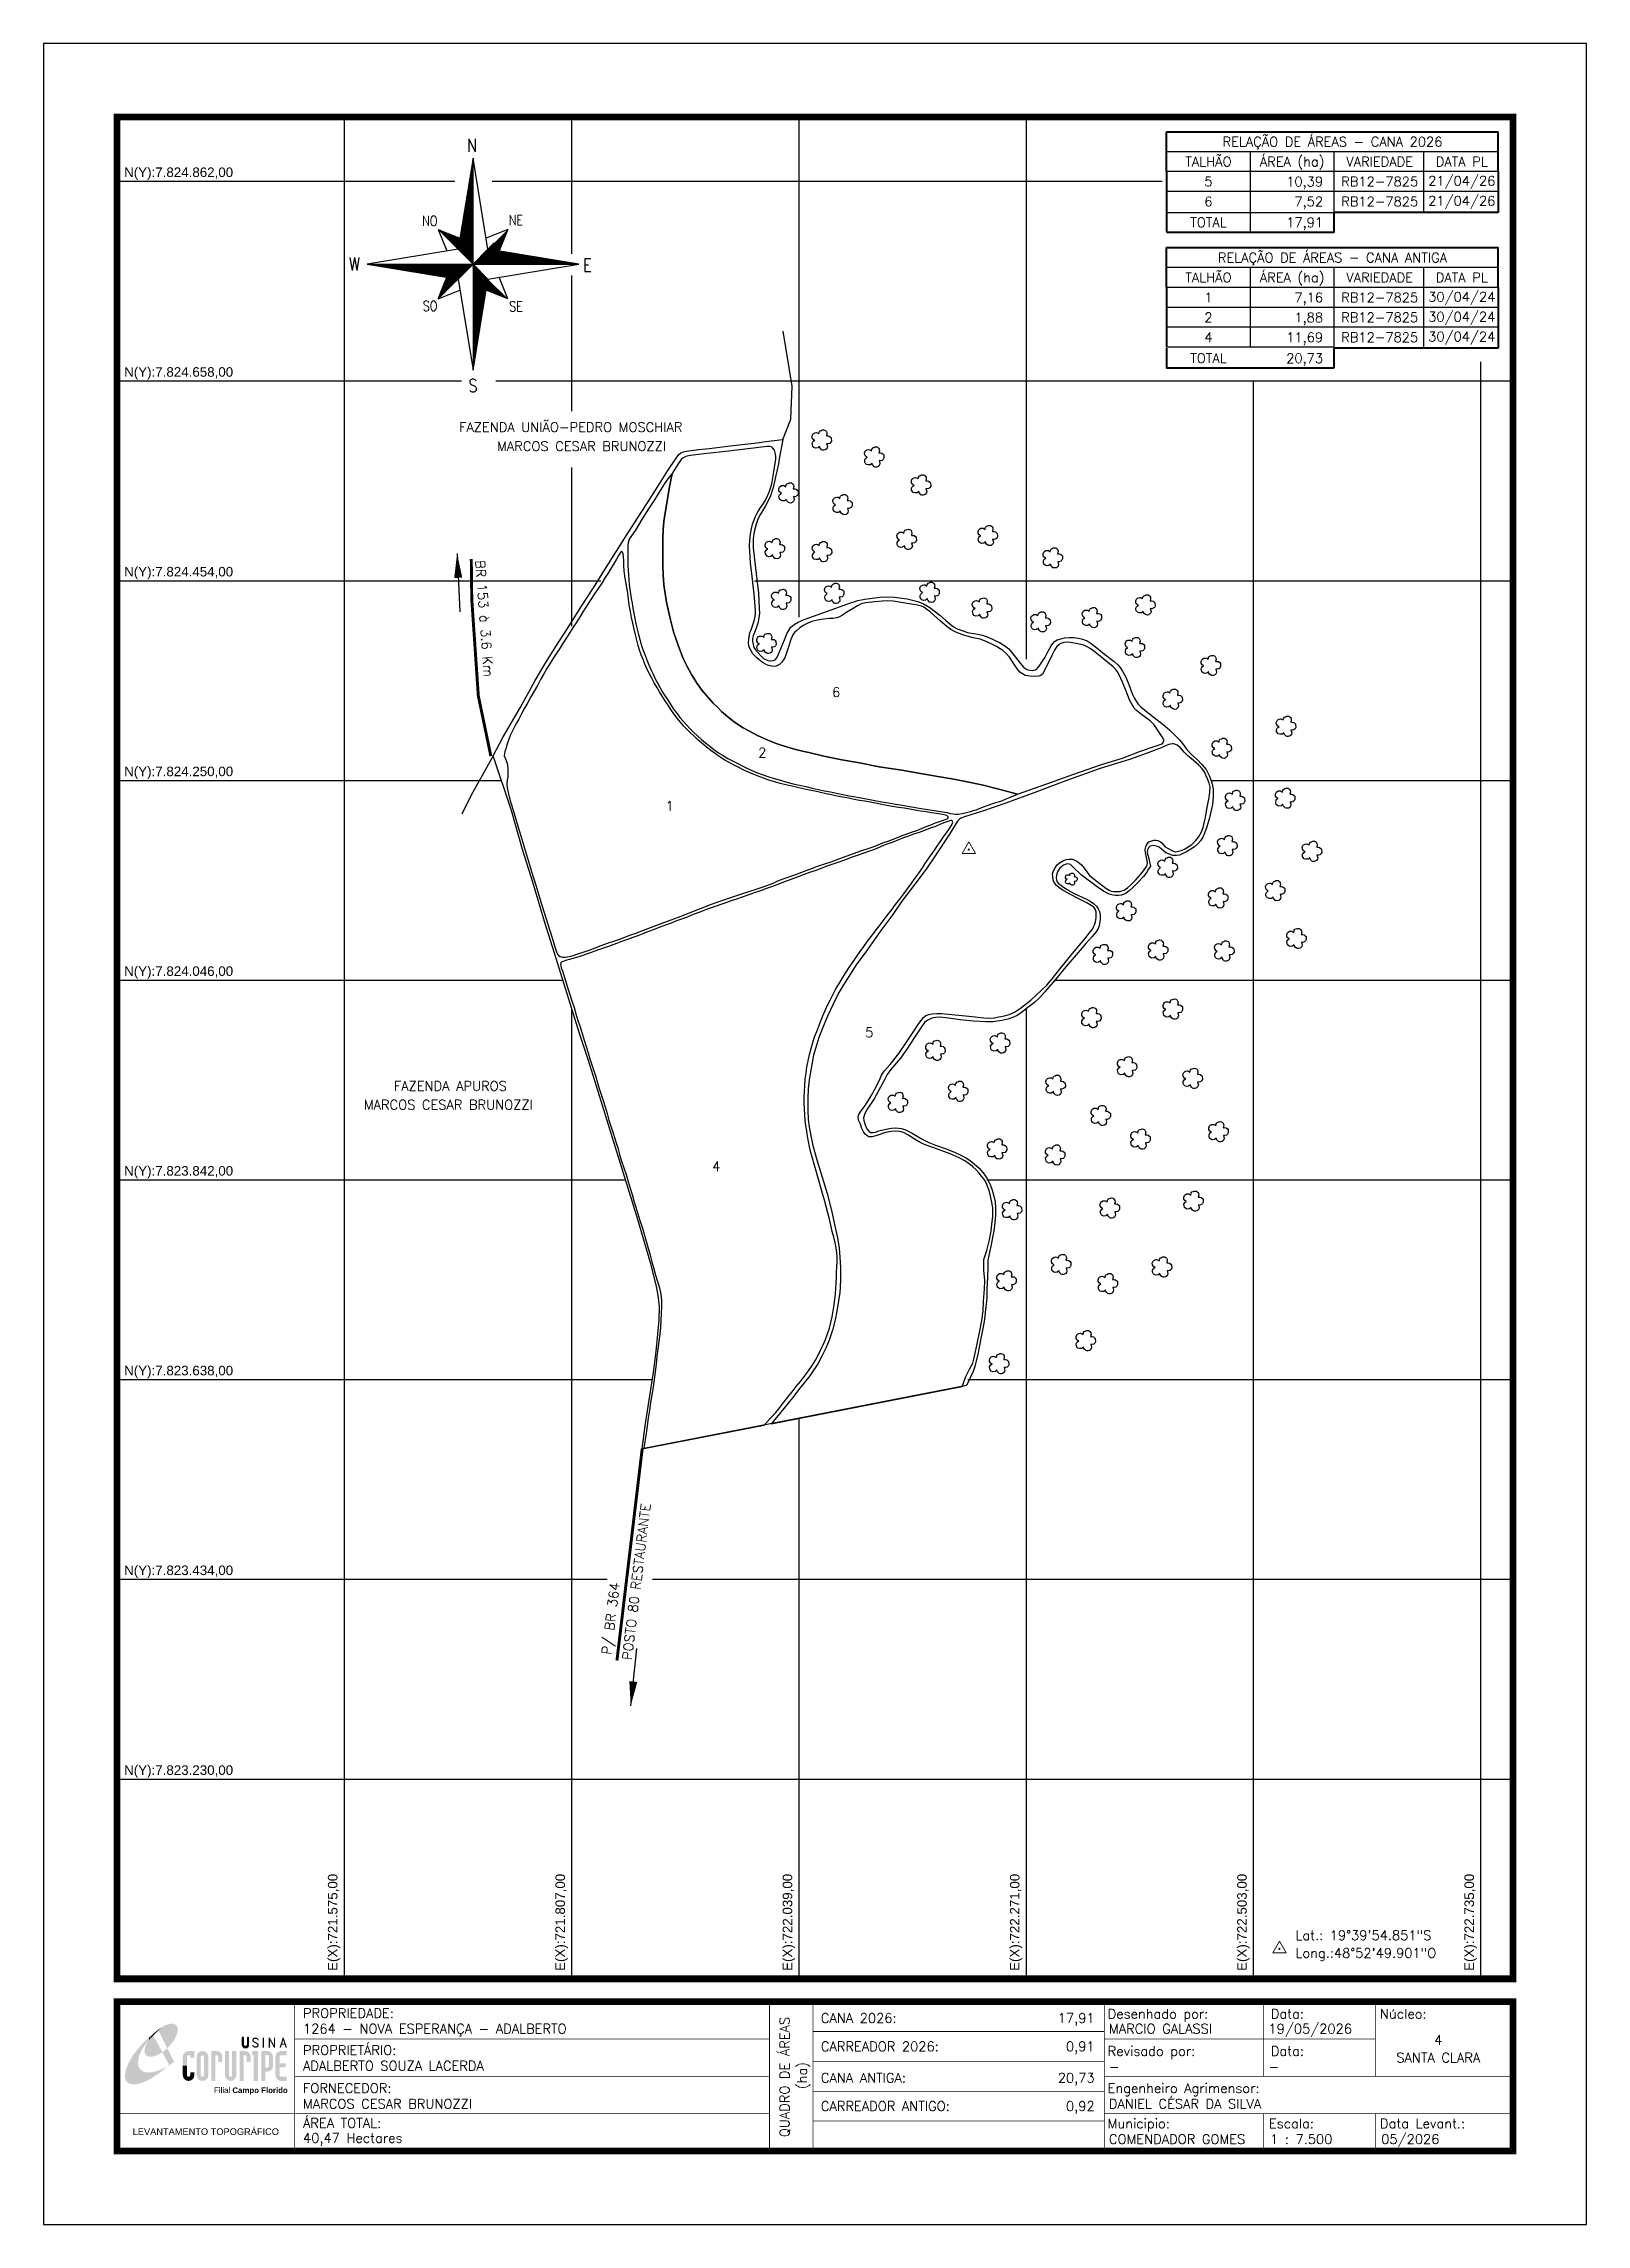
# Model space of a CAD drawing. Extents: x 721268 to 722843, y 7822775 to 7825003.
import ezdxf
from ezdxf.enums import TextEntityAlignment as Align

# ---------------------------------------------------------------- set-up
doc = ezdxf.new("R2010")
doc.units = 0
doc.linetypes.add('CONTINUO', pattern=[0])
doc.linetypes.add('LIN0', pattern=[0])
for name, color, linetype, lineweight in [('0114001264', 1, 'Continuous', 25), ('0114001264001', 5, 'Continuous', 25), ('0114001264002', 5, 'Continuous', 25), ('0114001264004', 5, 'Continuous', 25), ('0114001264005', 5, 'Continuous', 25), ('0114001264006', 5, 'Continuous', 25), ('TEXTO_DIVERSOS', 7, 'Continuous', 5)]:
    doc.layers.add(name, color=color, linetype=linetype, lineweight=lineweight)
for name, color, linetype in [('_SIMBOLO ARVORE', 118, 'Continuous'), ('ESTRADA', 1, 'Continuous'), ('MALHA', 8, 'Continuous'), ('MARGEM', 5, 'Continuous'), ('QUADRO_DE_AREAS_CANA_2024', 7, 'Continuous'), ('SETA_NORTE', 3, 'Continuous'), ('TEXTO', 7, 'Continuous'), ('TEXTO CONFRONTANTES', 7, 'Continuous'), ('TEXTO_NUN_TAL', 7, 'Continuous')]:
    doc.layers.add(name, color=color, linetype=linetype)
doc.styles.add('ARIAL', font='arial.ttf')
doc.styles.add('ROMANS', font='romans')
doc.styles.add('Simplex', font='simplex.shx')
doc.styles.get("Standard").update_dxf_attribs({"font": 'arial.ttf'})
doc.dimstyles.new('ISO-25', dxfattribs={"dimtxt": 2.5, "dimasz": 2.5, "dimexe": 1.25, "dimexo": 0.625, "dimtad": 1, "dimtxsty": 'Standard', "dimcen": 2.5, "dimadec": 0, "dimazin": 0, "dimtfac": 1, "dimtmove": 0, "dimatfit": 3, "dimfxl": 1, "dimarcsym": 0})

msp = doc.modelspace()

# ---------------------------------------------------------------- texts
at = {"layer": 'MALHA'}
for s, p in [('N(Y):7.824.862,00', (721349.9, 7824863.4)), ('N(Y):7.824.658,00', (721349.9, 7824659.4)), ('N(Y):7.824.454,00', (721349.9, 7824455.4)), ('N(Y):7.824.250,00', (721349.9, 7824251.4)), ('N(Y):7.824.046,00', (721349.9, 7824047.4)), ('N(Y):7.823.842,00', (721349.9, 7823843.4)), ('N(Y):7.823.638,00', (721349.9, 7823639.4)), ('N(Y):7.823.434,00', (721349.9, 7823435.4)), ('N(Y):7.823.230,00', (721349.9, 7823231.3))]:
    msp.add_text(s, height=9.75, dxfattribs=at).set_placement(p, align=Align.BOTTOM_LEFT)
for s, p in [('E(X):721.575,00', (721570.6, 7823034)), ('E(X):721.807,00', (721802.9, 7823034)), ('E(X):722.039,00', (722034.9, 7823034)), ('E(X):722.271,00', (722266.9, 7823034)), ('E(X):722.503,00', (722498.9, 7823034)), ('E(X):722.735,00', (722730.9, 7823034))]:
    msp.add_text(s, height=9.75, rotation=90, dxfattribs=at).set_placement(p, align=Align.BOTTOM_LEFT)
at = {"layer": 'MARGEM', "color": 7, "linetype": 'Continuous', "lineweight": 9, "style": 'Simplex'}
for s, p in [('PROPRIEDADE:', (721532.5, 7822995.7)), ('Desenhado por:', (722354, 7822995)), ('Data:', (722520.6, 7822995)), ('Núcleo:', (722632, 7822995)), ('PROPRIETÁRIO:', (721532.5, 7822957.9)), ('Revisado por:', (722354, 7822957)), ('Data:', (722520.6, 7822957)), ('FORNECEDOR:', (721532.5, 7822919.1)), ('Engenheiro Agrimensor:', (722354, 7822919.1)), ('ÁREA TOTAL:', (721532.5, 7822883.5)), ('Municipio:', (722354, 7822883)), ('Escala:', (722518.7, 7822883)), ('Data Levant.:', (722632, 7822883))]:
    msp.add_text(s, height=9.75, dxfattribs=at).set_placement(p, align=Align.TOP_LEFT)
at = {"layer": 'MARGEM', "color": 7, "linetype": 'Continuous', "style": 'Simplex'}
for s, p in [('QUADRO DE ÁREAS', (722024.2, 7822925.6)), ('(ha)', (722042, 7822927.1))]:
    msp.add_text(s, height=9.75, rotation=90, dxfattribs=at).set_placement(p, align=Align.MIDDLE_CENTER)
for s, p in [('CANA 2026:', (722061.2, 7822990.7)), ('19/05/2026', (722518.2, 7822979.8)), ('1264 - NOVA ESPERANÇA - ADALBERTO', (721532.5, 7822979.8)), ('CARREADOR 2026:', (722061.2, 7822961.8)), ('MARCIO GALASSI', (722355.3, 7822979.8)), ('ADALBERTO SOUZA LACERDA', (721532.5, 7822942)), ('CANA ANTIGA:', (722061.2, 7822929.7)), ('-', (722355.3, 7822940.8)), ('-', (722518.2, 7822940.8)), ('MARCOS CESAR BRUNOZZI', (721532.5, 7822903.1)), ('CARREADOR ANTIGO:', (722061.2, 7822900.8)), ('DANIEL CÉSAR DA SILVA', (722355.3, 7822903.1)), ('05/2026', (722633.3, 7822867)), ('40,47 Hectares', (721532.5, 7822868.2)), ('COMENDADOR GOMES', (722355.3, 7822867)), ('1 : 7.500', (722519.9, 7822867))]:
    msp.add_text(s, height=9.75, dxfattribs=at).set_placement(p, align=Align.TOP_LEFT)
for s, p in [('17,91', (722340.7, 7822990.7)), ('0,91', (722340.7, 7822961.8)), ('20,73', (722340.7, 7822929.7)), ('0,92', (722340.7, 7822900.8))]:
    msp.add_text(s, height=9.75, dxfattribs=at).set_placement(p, align=Align.TOP_RIGHT)
for s, p in [('4', (722691.6, 7822963.4)), ('SANTA CLARA', (722691.6, 7822945.4))]:
    msp.add_text(s, height=9.75, dxfattribs=at).set_placement(p, align=Align.MIDDLE_CENTER)
at = {"layer": 'MARGEM', "color": 7, "linetype": 'ByBlock'}
msp.add_text('LEVANTAMENTO TOPOGRÁFICO', height=6.75, dxfattribs=at).set_placement((721433.3, 7822869.8), align=Align.MIDDLE_CENTER)
at = {"layer": 'QUADRO_DE_AREAS_CANA_2024', "linetype": 'Continuous', "style": 'Simplex'}
for s, p in [('RELAÇÃO DE ÁREAS - CANA 2026', (722583.5, 7824902.4)), ('TALHÃO', (722456.9, 7824882.1)), ('ÁREA (ha)', (722542.3, 7824882.1)), ('VARIEDADE', (722631.7, 7824882.1)), ('DATA PL', (722715.5, 7824882.1)), ('5', (722456.9, 7824861.7)), ('RB12-7825', (722631.7, 7824861.7)), ('21/04/26', (722715.5, 7824862.4)), ('6', (722456.9, 7824841.3)), ('RB12-7825', (722631.7, 7824841.3)), ('21/04/26', (722715.5, 7824842)), ('TOTAL', (722456.9, 7824820)), ('RELAÇÃO DE ÁREAS - CANA ANTIGA', (722583.5, 7824784)), ('TALHÃO', (722456.9, 7824763.7)), ('ÁREA (ha)', (722542.3, 7824763.7)), ('VARIEDADE', (722631.7, 7824763.7)), ('DATA PL', (722715.5, 7824763.7)), ('1', (722456.9, 7824743.3)), ('RB12-7825', (722631.7, 7824743.3)), ('30/04/24', (722715.5, 7824744)), ('2', (722456.9, 7824723)), ('RB12-7825', (722631.7, 7824723)), ('30/04/24', (722715.5, 7824723.6)), ('4', (722456.9, 7824702.6)), ('RB12-7825', (722631.7, 7824702.6)), ('30/04/24', (722715.5, 7824703.3)), ('TOTAL', (722456.9, 7824681.3))]:
    msp.add_text(s, height=9.75, dxfattribs=at).set_placement(p, align=Align.MIDDLE_CENTER)
for s, p in [('10,39', (722573.9, 7824856.8)), ('7,52', (722573.9, 7824836.4)), ('17,91', (722573.9, 7824815.1)), ('7,16', (722573.9, 7824738.4)), ('1,88', (722573.9, 7824718)), ('11,69', (722573.9, 7824697.7)), ('20,73', (722573.9, 7824676.3))]:
    msp.add_text(s, height=9.75, dxfattribs=at).set_placement(p, align=Align.RIGHT)
at = {"layer": 'TEXTO', "linetype": 'ByBlock', "style": 'Simplex'}
for s, p in [('Lat.: 19°39\'54.851"S', (722545.7, 7823065.5)), ('Long.:48°52\'49.901"O', (722545.7, 7823047.4))]:
    msp.add_text(s, height=9.75, dxfattribs=at).set_placement(p)
at = {"layer": 'TEXTO CONFRONTANTES', "linetype": 'Continuous', "style": 'Simplex'}
for s, p in [('FAZENDA UNIÃO-PEDRO MOSCHIAR', (721691.8, 7824606, -639.6)), ('MARCOS CESAR BRUNOZZI', (721730.6, 7824586.5, -639.6)), ('FAZENDA APUROS', (721625.3, 7823933, -639.6)), ('MARCOS CESAR BRUNOZZI', (721594.6, 7823913.9, -639.6))]:
    msp.add_text(s, height=9.75, dxfattribs=at).set_placement(p)
at = {"layer": 'TEXTO_DIVERSOS', "linetype": 'Continuous', "style": 'Simplex'}
for s, rotation, p in [('BR 153 à 3.6 Km', 274.3101, (721708.4, 7824474.6)), ('POSTO 80 RESTAURANTE', 83.0765, (721868, 7823351.1)), ('P/ BR 364', 83.0765, (721847, 7823356.6))]:
    msp.add_text(s, height=9.75, rotation=rotation, dxfattribs=at).set_placement(p)
at = {"layer": 'TEXTO_NUN_TAL', "linetype": 'Continuous', "style": 'Simplex'}
for s, p in [('6', (722076.8, 7824340.1)), ('2', (722001.4, 7824278.4)), ('1', (721906.9, 7824223.9)), ('5', (722110.7, 7823992.6)), ('4', (721954.4, 7823855.9))]:
    msp.add_text(s, height=9.75, dxfattribs=at).set_placement(p, align=Align.MIDDLE_CENTER)

# ---------------------------------------------------------------- blocks, each defined once
blk = doc.blocks.new('A$C309442C0')
at = {"layer": 'SETA_NORTE', "linetype": 'Continuous'}
h = blk.add_hatch(dxfattribs=at)
h.set_pattern_fill('ANSI31', color=256, scale=0.1375, angle=-90, style=0)
h.set_pattern_definition([(315, (-215853.3434, 13873.16845), (0.3086963042, 0.3086963042), [])])
h.paths.add_polyline_path([(73.5, 97.4), (74.7, 104.9), (60, 110.8)])
h = blk.add_hatch(dxfattribs=at)
h.set_pattern_fill('ANSI31', color=256, scale=0.1375, angle=180, style=0)
h.set_pattern_definition([(225, (13869.59828, 216024.21475), (0.3086963042, -0.3086963042), [])])
h.paths.add_polyline_path([(93.8, 97.4), (101.4, 96.2), (107.3, 110.8)])
h = blk.add_hatch(dxfattribs=at)
h.set_pattern_fill('ANSI31', color=256, scale=0.1375, style=0)
h.set_pattern_definition([(45, (-13702.2971, -215849.77324), (-0.3086963042, 0.3086963042), [])])
h.paths.add_polyline_path([(73.5, 77), (65.9, 78.3), (60, 63.6)])
h = blk.add_hatch(dxfattribs=at)
h.set_pattern_fill('ANSI31', color=256, scale=0.1375, angle=90, style=0)
h.set_pattern_definition([(135, (216020.6446, -13698.72693), (-0.3086963042, -0.3086963042), [])])
h.paths.add_polyline_path([(93.8, 77), (92.6, 69.5), (107.3, 63.6)])
for p, q in [((81.6, 146.8), (83.7, 148.9)), ((81.7, 147.6), (83.7, 149.5)), ((81.8, 148.3), (83.7, 150.1)), ((82, 149.1), (83.7, 150.8)), ((82.1, 149.9), (83.7, 151.4)), ((82.2, 150.6), (83.7, 152.1)), ((82.3, 151.4), (83.7, 152.7)), ((82.5, 152.2), (83.7, 153.3)), ((82.6, 152.9), (83.7, 154)), ((82.7, 153.7), (83.7, 154.6)), ((82.9, 154.4), (83.7, 155.2)), ((83, 155.2), (83.7, 155.9)), ((83.1, 156), (83.7, 156.5)), ((83.2, 156.7), (83.7, 157.2)), ((83.4, 157.5), (83.7, 157.8)), ((83.5, 158.3), (83.7, 158.4)), ((83.6, 159), (83.7, 159.1)), ((78.7, 129.3), (83.7, 134.2)), ((78.8, 130), (83.7, 134.9)), ((79, 130.8), (83.7, 135.5)), ((79.1, 131.6), (83.7, 136.1)), ((79.2, 132.3), (83.7, 136.8)), ((79.3, 133.1), (83.7, 137.4)), ((79.5, 133.8), (83.7, 138)), ((79.6, 134.6), (83.7, 138.7)), ((79.7, 135.4), (83.7, 139.3)), ((79.8, 136.1), (83.7, 140)), ((80, 136.9), (83.7, 140.6)), ((80.1, 137.7), (83.7, 141.2)), ((80.2, 138.4), (83.7, 141.9)), ((80.3, 139.2), (83.7, 142.5)), ((80.5, 139.9), (83.7, 143.1)), ((80.6, 140.7), (83.7, 143.8)), ((80.7, 141.5), (83.7, 144.4)), ((80.8, 142.2), (83.7, 145)), ((81, 143), (83.7, 145.7)), ((81.1, 143.8), (83.7, 146.3)), ((81.2, 144.5), (83.7, 147)), ((81.3, 145.3), (83.7, 147.6)), ((81.5, 146.1), (83.7, 148.2)), ((75.7, 111), (83.7, 118.9)), ((75.8, 111.7), (83.7, 119.6)), ((75.9, 112.5), (83.7, 120.2)), ((76.1, 113.3), (83.7, 120.8)), ((76.2, 114), (83.7, 121.5)), ((76.3, 114.8), (83.7, 122.1)), ((76.4, 115.5), (83.7, 122.8)), ((76.6, 116.3), (83.7, 123.4)), ((76.7, 117.1), (83.7, 124)), ((76.8, 117.8), (83.7, 124.7)), ((76.9, 118.6), (83.7, 125.3)), ((77.1, 119.4), (83.7, 125.9)), ((77.2, 120.1), (83.7, 126.6)), ((77.3, 120.9), (83.7, 127.2)), ((77.4, 121.6), (83.7, 127.8)), ((77.6, 122.4), (83.7, 128.5)), ((77.7, 123.2), (83.7, 129.1)), ((77.8, 123.9), (83.7, 129.8)), ((78, 124.7), (83.7, 130.4)), ((78.1, 125.5), (83.7, 131)), ((78.2, 126.2), (83.7, 131.7)), ((78.3, 127), (83.7, 132.3)), ((78.5, 127.7), (83.7, 132.9)), ((78.6, 128.5), (83.7, 133.6)), ((60, 110.8), (74.7, 104.9)), ((60, 110.8), (65.9, 96.2)), ((73.5, 97.3), (83.7, 107.5)), ((73.6, 98), (83.7, 108.1)), ((73.7, 98.8), (83.7, 108.7)), ((73.8, 99.5), (83.7, 109.4)), ((73.8, 97), (83.7, 106.8)), ((73.9, 100.3), (83.7, 110)), ((74.1, 101.1), (83.7, 110.6)), ((74.2, 101.8), (83.7, 111.3)), ((74.2, 96.7), (83.7, 106.2)), ((74.3, 102.6), (83.7, 111.9)), ((74.4, 103.3), (83.7, 112.6)), ((74.5, 96.4), (83.7, 105.6)), ((74.6, 104.1), (83.7, 113.2)), ((74.7, 104.9), (83.7, 113.8)), ((74.8, 105.6), (83.7, 114.5)), ((74.8, 96.1), (83.7, 104.9)), ((74.9, 106.4), (83.7, 115.1)), ((75.1, 107.2), (83.7, 115.7)), ((75.1, 95.7), (83.7, 104.3)), ((75.2, 107.9), (83.7, 116.4)), ((75.3, 108.7), (83.7, 117)), ((75.4, 109.4), (83.7, 117.7)), ((75.6, 110.2), (83.7, 118.3)), ((107.3, 110.8), (92.6, 104.9)), ((107.3, 110.8), (101.4, 96.2)), ((75.4, 95.4), (83.7, 103.6)), ((75.8, 95.1), (83.7, 103)), ((76.1, 94.8), (83.7, 102.4)), ((76.4, 94.5), (83.7, 101.7)), ((76.7, 94.2), (83.7, 101.1)), ((77, 93.8), (83.7, 100.5)), ((77.4, 93.5), (83.7, 99.8)), ((77.7, 93.2), (83.7, 99.2)), ((78, 92.9), (83.7, 98.5)), ((78.3, 92.6), (83.7, 97.9)), ((78.6, 92.2), (83.7, 97.3)), ((78.9, 91.9), (83.7, 96.6)), ((79.3, 91.6), (83.7, 96)), ((79.6, 91.3), (83.7, 95.4)), ((79.9, 91), (83.7, 94.7)), ((80.2, 90.7), (83.7, 94.1)), ((80.5, 90.3), (83.7, 93.4)), ((80.9, 90), (83.7, 92.8)), ((81.2, 89.7), (83.7, 92.2)), ((81.5, 89.4), (83.7, 91.5)), ((81.8, 89.1), (83.7, 90.9)), ((82.1, 88.7), (83.7, 90.3)), ((82.4, 88.4), (83.7, 89.6)), ((83.8, 87.2), (94, 97.4)), ((84.4, 87.2), (94.5, 97.3)), ((85.1, 87.2), (95.1, 97.2)), ((85.7, 87.2), (95.6, 97.1)), ((86.3, 87.2), (96.2, 97)), ((87, 87.2), (96.7, 96.9)), ((87.6, 87.2), (97.2, 96.9)), ((88.3, 87.2), (97.8, 96.8)), ((88.9, 87.2), (98.3, 96.7)), ((89.5, 87.2), (98.9, 96.6)), ((90.2, 87.2), (99.4, 96.5)), ((90.8, 87.2), (100, 96.4)), ((91.4, 87.2), (100.5, 96.3)), ((92.1, 87.2), (101.1, 96.2)), ((92.7, 87.2), (101.6, 96.1)), ((93.4, 87.2), (102.2, 96)), ((94, 87.2), (102.7, 96)), ((94.6, 87.2), (103.3, 95.9)), ((95.3, 87.2), (103.8, 95.8)), ((95.9, 87.2), (104.4, 95.7)), ((96.5, 87.2), (104.9, 95.6)), ((97.2, 87.2), (105.5, 95.5)), ((97.8, 87.2), (106, 95.4)), ((98.4, 87.2), (106.5, 95.3)), ((99.1, 87.2), (107.1, 95.2)), ((99.7, 87.2), (107.6, 95.1)), ((100.4, 87.2), (108.2, 95.1)), ((101, 87.2), (108.7, 95)), ((101.6, 87.2), (109.3, 94.9)), ((102.3, 87.2), (109.8, 94.8)), ((102.9, 87.2), (110.4, 94.7)), ((103.5, 87.2), (110.9, 94.6)), ((104.2, 87.2), (111.5, 94.5)), ((104.8, 87.2), (112, 94.4)), ((105.5, 87.2), (112.6, 94.3)), ((106.1, 87.2), (113.1, 94.2)), ((106.7, 87.2), (113.7, 94.1)), ((107.4, 87.2), (114.2, 94.1)), ((108, 87.2), (114.8, 94)), ((108.6, 87.2), (115.3, 93.9)), ((109.3, 87.2), (115.8, 93.8)), ((109.9, 87.2), (116.4, 93.7)), ((110.6, 87.2), (116.9, 93.6)), ((111.2, 87.2), (117.5, 93.5)), ((111.8, 87.2), (118, 93.4)), ((112.5, 87.2), (118.6, 93.3)), ((113.1, 87.2), (119.1, 93.2)), ((113.7, 87.2), (119.7, 93.2)), ((114.4, 87.2), (120.2, 93.1)), ((115, 87.2), (120.8, 93)), ((115.6, 87.2), (121.3, 92.9)), ((116.3, 87.2), (121.9, 92.8)), ((116.9, 87.2), (122.4, 92.7)), ((117.6, 87.2), (123, 92.6)), ((118.2, 87.2), (123.5, 92.5)), ((118.8, 87.2), (124, 92.4)), ((119.5, 87.2), (124.6, 92.3)), ((120.1, 87.2), (125.1, 92.3)), ((120.7, 87.2), (125.7, 92.2)), ((121.4, 87.2), (126.2, 92.1)), ((122, 87.2), (126.8, 92)), ((122.7, 87.2), (127.3, 91.9)), ((123.3, 87.2), (127.9, 91.8)), ((123.9, 87.2), (128.4, 91.7)), ((124.6, 87.2), (129, 91.6)), ((125.2, 87.2), (129.5, 91.5)), ((125.8, 87.2), (130.1, 91.4)), ((126.5, 87.2), (130.6, 91.4)), ((127.1, 87.2), (131.2, 91.3)), ((127.8, 87.2), (131.7, 91.2)), ((128.4, 87.2), (132.3, 91.1)), ((129, 87.2), (132.8, 91)), ((129.7, 87.2), (133.3, 90.9)), ((130.3, 87.2), (133.9, 90.8)), ((130.9, 87.2), (134.4, 90.7)), ((131.6, 87.2), (135, 90.6)), ((132.2, 87.2), (135.5, 90.5)), ((132.8, 87.2), (136.1, 90.5)), ((133.5, 87.2), (136.6, 90.4)), ((134.1, 87.2), (137.2, 90.3)), ((134.8, 87.2), (137.7, 90.2)), ((135.4, 87.2), (138.3, 90.1)), ((136, 87.2), (138.8, 90)), ((136.7, 87.2), (139.4, 89.9)), ((137.3, 87.2), (139.9, 89.8)), ((137.9, 87.2), (140.5, 89.7)), ((138.6, 87.2), (141, 89.6)), ((139.2, 87.2), (141.6, 89.6)), ((139.9, 87.2), (142.1, 89.5)), ((140.5, 87.2), (142.6, 89.4)), ((141.1, 87.2), (143.2, 89.3)), ((141.8, 87.2), (143.7, 89.2)), ((142.4, 87.2), (144.3, 89.1)), ((11.8, 87.2), (11.8, 87.2)), ((12.3, 87.1), (12.4, 87.2)), ((12.9, 87), (13.1, 87.2)), ((13.4, 86.9), (13.7, 87.2)), ((14, 86.8), (14.4, 87.2)), ((14.5, 86.7), (15, 87.2)), ((15.1, 86.6), (15.6, 87.2)), ((15.6, 86.6), (16.3, 87.2)), ((16.2, 86.5), (16.9, 87.2)), ((16.7, 86.4), (17.5, 87.2)), ((17.2, 86.3), (18.2, 87.2)), ((17.8, 86.2), (18.8, 87.2)), ((18.3, 86.1), (19.5, 87.2)), ((18.9, 86), (20.1, 87.2)), ((19.4, 85.9), (20.7, 87.2)), ((20, 85.8), (21.4, 87.2)), ((20.5, 85.7), (22, 87.2)), ((21.1, 85.7), (22.6, 87.2)), ((21.6, 85.6), (23.3, 87.2)), ((22.2, 85.5), (23.9, 87.2)), ((22.7, 85.4), (24.6, 87.2)), ((23.3, 85.3), (25.2, 87.2)), ((23.8, 85.2), (25.8, 87.2)), ((24.4, 85.1), (26.5, 87.2)), ((24.9, 85), (27.1, 87.2)), ((25.5, 84.9), (27.7, 87.2)), ((26, 84.8), (28.4, 87.2)), ((26.5, 84.8), (29, 87.2)), ((27.1, 84.7), (29.6, 87.2)), ((27.6, 84.6), (30.3, 87.2)), ((28.2, 84.5), (30.9, 87.2)), ((28.7, 84.4), (31.6, 87.2)), ((29.3, 84.3), (32.2, 87.2)), ((29.8, 84.2), (32.8, 87.2)), ((30.4, 84.1), (33.5, 87.2)), ((30.9, 84), (34.1, 87.2)), ((31.5, 83.9), (34.7, 87.2)), ((32, 83.9), (35.4, 87.2)), ((32.6, 83.8), (36, 87.2)), ((33.1, 83.7), (36.7, 87.2)), ((33.7, 83.6), (37.3, 87.2)), ((34.2, 83.5), (37.9, 87.2)), ((34.7, 83.4), (38.6, 87.2)), ((35.3, 83.3), (39.2, 87.2)), ((35.8, 83.2), (39.8, 87.2)), ((36.4, 83.1), (40.5, 87.2)), ((36.9, 83), (41.1, 87.2)), ((37.5, 83), (41.8, 87.2)), ((38, 82.9), (42.4, 87.2)), ((38.6, 82.8), (43, 87.2)), ((39.1, 82.7), (43.7, 87.2)), ((39.7, 82.6), (44.3, 87.2)), ((40.2, 82.5), (44.9, 87.2)), ((40.8, 82.4), (45.6, 87.2)), ((41.3, 82.3), (46.2, 87.2)), ((41.9, 82.2), (46.8, 87.2)), ((42.4, 82.1), (47.5, 87.2)), ((43, 82.1), (48.1, 87.2)), ((43.5, 82), (48.8, 87.2)), ((44, 81.9), (49.4, 87.2)), ((44.6, 81.8), (50, 87.2)), ((45.1, 81.7), (50.7, 87.2)), ((45.7, 81.6), (51.3, 87.2)), ((46.2, 81.5), (51.9, 87.2)), ((46.8, 81.4), (52.6, 87.2)), ((47.3, 81.3), (53.2, 87.2)), ((47.9, 81.2), (53.9, 87.2)), ((48.4, 81.2), (54.5, 87.2)), ((49, 81.1), (55.1, 87.2)), ((49.5, 81), (55.8, 87.2)), ((50.1, 80.9), (56.4, 87.2)), ((50.6, 80.8), (57, 87.2)), ((51.2, 80.7), (57.7, 87.2)), ((51.7, 80.6), (58.3, 87.2)), ((52.3, 80.5), (59, 87.2)), ((52.8, 80.4), (59.6, 87.2)), ((53.3, 80.3), (60.2, 87.2)), ((53.9, 80.3), (60.9, 87.2)), ((54.4, 80.2), (61.5, 87.2)), ((55, 80.1), (62.1, 87.2)), ((55.5, 80), (62.8, 87.2)), ((56.1, 79.9), (63.4, 87.2)), ((56.6, 79.8), (64, 87.2)), ((57.2, 79.7), (64.7, 87.2)), ((57.7, 79.6), (65.3, 87.2)), ((58.3, 79.5), (66, 87.2)), ((58.8, 79.4), (66.6, 87.2)), ((59.4, 79.4), (67.2, 87.2)), ((59.9, 79.3), (67.9, 87.2)), ((83.7, 87.2), (60, 63.6)), ((60, 63.6), (65.9, 78.3)), ((60.5, 79.2), (68.5, 87.2)), ((61, 79.1), (69.1, 87.2)), ((61.5, 79), (69.8, 87.2)), ((62.1, 78.9), (70.4, 87.2)), ((62.6, 78.8), (71.1, 87.2)), ((63.2, 78.7), (71.7, 87.2)), ((63.7, 78.6), (72.3, 87.2)), ((64.3, 78.5), (73, 87.2)), ((64.8, 78.4), (73.6, 87.2)), ((65.4, 78.4), (74.2, 87.2)), ((65.9, 78.3), (74.9, 87.2)), ((66.5, 78.2), (75.5, 87.2)), ((67, 78.1), (76.2, 87.2)), ((67.6, 78), (76.8, 87.2)), ((68.1, 77.9), (77.4, 87.2)), ((68.7, 77.8), (78.1, 87.2)), ((69.2, 77.7), (78.7, 87.2)), ((69.8, 77.6), (79.3, 87.2)), ((70.3, 77.5), (80, 87.2)), ((70.8, 77.5), (80.6, 87.2)), ((71.4, 77.4), (81.2, 87.2)), ((71.9, 77.3), (81.9, 87.2)), ((72.5, 77.2), (82.5, 87.2)), ((73, 77.1), (83.2, 87.2)), ((82.8, 88.1), (83.7, 89)), ((83.1, 87.8), (83.7, 88.4)), ((83.4, 87.5), (83.7, 87.7)), ((83.7, 87.1), (83.7, 87.1)), ((83.7, 86.4), (84, 86.8)), ((83.7, 85.8), (84.4, 86.5)), ((83.7, 85.2), (84.7, 86.2)), ((83.7, 84.5), (85, 85.9)), ((83.7, 83.9), (85.3, 85.6)), ((83.7, 83.3), (85.6, 85.2)), ((83.7, 82.6), (86, 84.9)), ((83.7, 82), (86.3, 84.6)), ((83.7, 81.3), (86.6, 84.3)), ((83.7, 80.7), (86.9, 84)), ((83.7, 80.1), (87.2, 83.6)), ((83.7, 79.4), (87.5, 83.3)), ((83.7, 78.8), (87.9, 83)), ((83.7, 78.2), (88.2, 82.7)), ((83.7, 77.5), (88.5, 82.4)), ((83.7, 76.9), (88.8, 82.1)), ((83.7, 76.2), (89.1, 81.7)), ((83.7, 75.6), (89.5, 81.4)), ((83.7, 75), (89.8, 81.1)), ((83.7, 74.3), (90.1, 80.8)), ((83.7, 73.7), (90.4, 80.5)), ((83.7, 73.1), (90.7, 80.1)), ((83.7, 72.4), (91, 79.8)), ((83.7, 71.8), (91.4, 79.5)), ((83.7, 71.2), (91.7, 79.2)), ((83.7, 70.5), (92, 78.9)), ((83.7, 69.9), (92.3, 78.5)), ((83.7, 69.2), (92.6, 78.2)), ((83.7, 68.6), (93, 77.9)), ((83.7, 68), (93.3, 77.6)), ((83.7, 67.3), (93.6, 77.3)), ((83.7, 66.7), (93.8, 76.9)), ((83.7, 66.1), (93.7, 76.1)), ((83.7, 65.4), (93.6, 75.3)), ((83.7, 64.8), (93.4, 74.6)), ((107.3, 63.6), (101.4, 78.3)), ((143, 87.2), (144.8, 89)), ((143.7, 87.2), (145.4, 88.9)), ((144.3, 87.2), (145.9, 88.8)), ((144.9, 87.2), (146.5, 88.7)), ((145.6, 87.2), (147, 88.7)), ((146.2, 87.2), (147.6, 88.6)), ((146.9, 87.2), (148.1, 88.5)), ((147.5, 87.2), (148.7, 88.4)), ((148.1, 87.2), (149.2, 88.3)), ((148.8, 87.2), (149.8, 88.2)), ((149.4, 87.2), (150.3, 88.1)), ((150, 87.2), (150.8, 88)), ((150.7, 87.2), (151.4, 87.9)), ((151.3, 87.2), (151.9, 87.8)), ((152, 87.2), (152.5, 87.8)), ((152.6, 87.2), (153, 87.7)), ((153.2, 87.2), (153.6, 87.6)), ((153.9, 87.2), (154.1, 87.5)), ((154.5, 87.2), (154.7, 87.4)), ((155.1, 87.2), (155.2, 87.3)), ((60, 63.6), (74.7, 69.5)), ((83.7, 64.1), (93.3, 73.8)), ((83.7, 63.5), (93.2, 73)), ((83.7, 62.9), (93.1, 72.3)), ((83.7, 62.2), (92.9, 71.5)), ((83.7, 61.6), (92.8, 70.8)), ((83.7, 61), (92.7, 70)), ((83.7, 60.3), (92.6, 69.2)), ((83.7, 59.7), (92.4, 68.5)), ((83.7, 59), (92.3, 67.7)), ((83.7, 58.4), (92.2, 66.9)), ((83.7, 57.8), (92.1, 66.2)), ((83.7, 57.1), (91.9, 65.4)), ((83.7, 56.5), (91.8, 64.7)), ((83.7, 55.9), (91.7, 63.9)), ((83.7, 55.2), (91.6, 63.1)), ((83.7, 54.6), (91.4, 62.4)), ((83.7, 54), (91.3, 61.6)), ((83.7, 53.3), (91.2, 60.8)), ((83.7, 52.7), (91.1, 60.1)), ((107.3, 63.6), (92.6, 69.5)), ((83.7, 52), (90.9, 59.3)), ((83.7, 51.4), (90.8, 58.6)), ((83.7, 50.8), (90.7, 57.8)), ((83.7, 50.1), (90.5, 57)), ((83.7, 49.5), (90.4, 56.3)), ((83.7, 48.9), (90.3, 55.5)), ((83.7, 48.2), (90.2, 54.7)), ((83.7, 47.6), (90, 54)), ((83.7, 46.9), (89.9, 53.2)), ((83.7, 46.3), (89.8, 52.5)), ((83.7, 45.7), (89.7, 51.7)), ((83.7, 45), (89.5, 50.9)), ((83.7, 44.4), (89.4, 50.2)), ((83.7, 43.8), (89.3, 49.4)), ((83.7, 43.1), (89.2, 48.6)), ((83.7, 42.5), (89, 47.9)), ((83.7, 41.8), (88.9, 47.1)), ((83.7, 41.2), (88.8, 46.3)), ((83.7, 40.6), (88.7, 45.6)), ((83.7, 39.9), (88.5, 44.8)), ((83.7, 39.3), (88.4, 44.1)), ((83.7, 38.7), (88.3, 43.3)), ((83.7, 38), (88.2, 42.5)), ((83.7, 37.4), (88, 41.8)), ((83.7, 36.8), (87.9, 41)), ((83.7, 36.1), (87.8, 40.2)), ((83.7, 35.5), (87.7, 39.5)), ((83.7, 34.8), (87.5, 38.7)), ((83.7, 34.2), (87.4, 38)), ((83.7, 33.6), (87.3, 37.2)), ((83.7, 32.9), (87.2, 36.4)), ((83.7, 32.3), (87, 35.7)), ((83.7, 31.7), (86.9, 34.9)), ((83.7, 31), (86.8, 34.1)), ((83.7, 30.4), (86.7, 33.4)), ((83.7, 29.7), (86.5, 32.6)), ((83.7, 29.1), (86.4, 31.9)), ((83.7, 28.5), (86.3, 31.1)), ((83.7, 27.8), (86.2, 30.3)), ((83.7, 27.2), (86, 29.6)), ((83.7, 26.6), (85.9, 28.8)), ((83.7, 25.9), (85.8, 28)), ((83.7, 25.3), (85.6, 27.3)), ((83.7, 24.6), (85.5, 26.5)), ((83.7, 24), (85.4, 25.8)), ((83.7, 23.4), (85.3, 25)), ((83.7, 22.7), (85.1, 24.2)), ((83.7, 22.1), (85, 23.5)), ((83.7, 21.5), (84.9, 22.7)), ((83.7, 20.8), (84.8, 21.9)), ((83.7, 20.2), (84.6, 21.2)), ((83.7, 19.6), (84.5, 20.4)), ((83.7, 18.9), (84.4, 19.7)), ((83.7, 18.3), (84.3, 18.9)), ((83.7, 17.6), (84.1, 18.1)), ((83.7, 17), (84, 17.4)), ((83.7, 16.4), (83.9, 16.6)), ((83.7, 15.7), (83.8, 15.8))]:
    blk.add_line(p, q, dxfattribs=at)
blk.add_lwpolyline([(93.8, 77), (155.7, 87.2), (93.8, 97.4), (83.7, 159.3), (73.5, 97.4), (11.6, 87.2), (73.5, 77), (83.7, 15.1)], close=True, dxfattribs=at)
for points in [[(83.7, 87.2), (83.7, 159.3)], [(83.7, 87.2), (73.5, 97.4)], [(83.7, 87.2), (93.8, 97.4)], [(11.6, 87.2), (155.7, 87.2)], [(83.7, 87.2), (73.5, 77)], [(83.7, 87.2), (93.8, 77)], [(83.7, 87.2), (83.7, 15.1)]]:
    blk.add_lwpolyline(points, dxfattribs=at)
at = {"layer": 'SETA_NORTE', "color": 7, "lineweight": 30, "style": 'ROMANS', "width": 0.8}
for s, height, p in [('N ', 8.94, (79.5, 163.6)), ('NO', 6.88, (49.1, 113.2)), ('NE', 6.87, (108, 113.7)), ('W', 8.94, (-0.7, 82.9)), ('E', 8.94, (158.6, 82.1)), ('SO', 6.88, (49.5, 55.3)), ('SE', 6.87, (108.3, 55)), ('S', 8.94, (80.6, 0))]:
    blk.add_text(s, height=height, dxfattribs=at).set_placement(p)
blk = doc.blocks.new('A$C78F83FB3')
at = {"layer": 'MARGEM'}
h = blk.add_hatch(color=20, dxfattribs=at)
edge = h.paths.add_edge_path()
edge.add_ellipse((19.49, 23.77), major_axis=(-6.68, -6.67), ratio=0.469426, start_angle=292.73277, end_angle=601.25787)
edge.add_ellipse((22.83, 22.05), major_axis=(12.64, 11.29), ratio=0.457614, start_angle=79.90686, end_angle=107.91393)
edge = h.paths.add_edge_path()
edge.add_ellipse((18.28, 18.7), major_axis=(13.95, 13.59), ratio=0.386848, start_angle=63.96117, end_angle=264.59932)
edge.add_ellipse((22.83, 22.05), major_axis=(12.64, 11.29), ratio=0.457614, start_angle=107.91393, end_angle=245.11815, ccw=False)
edge.add_ellipse((19.49, 23.77), major_axis=(-6.68, -6.67), ratio=0.469426, start_angle=241.25787, end_angle=292.73277, ccw=False)
for color, points in [(20, [(15.46, 26.12), (14.17, 24.81), (14.06, 24.24), (14.39, 23.97), (14.67, 24.54), (19.47, 29.32), (18.48, 28.66), (17.31, 27.78)]), (7, [(58.42, 24.9), (57.9, 24.9), (57.9, 21.73, -0.414214), (57.15, 20.98), (56.84, 20.98, -0.414214), (56.09, 21.73), (56.09, 24.9), (55.57, 24.9), (55.57, 21.73, 0.414214), (56.84, 20.46), (57.15, 20.46, 0.414214), (58.42, 21.73)]), (7, [(61.7, 24.9), (61.23, 24.9, 0.396318), (60.04, 23.78), (60.04, 23.72, 0.151912), (60.39, 22.97), (60.46, 22.92), (62.18, 22), (62.85, 21.83, 0.12407), (62.51, 22.42), (60.75, 23.36, -0.13192), (60.56, 23.77, -0.385578), (61.23, 24.37), (61.7, 24.37, -0.414214), (62.37, 23.7), (62.89, 23.7, 0.414214)]), (7, [(62.37, 23.7), (62.89, 23.7, 0.414214), (61.7, 24.9), (61.23, 24.9, 0.396318), (60.04, 23.78), (60.04, 23.72, 0.151912), (60.39, 22.97), (60.46, 22.92), (62.18, 22), (62.18, 22, -0.131921), (62.37, 21.59, -0.385578), (61.7, 20.98), (61.23, 20.98, -0.414214), (60.56, 21.65), (60.04, 21.65, 0.414214), (61.23, 20.46), (61.7, 20.46, 0.402546), (62.89, 21.61, 0.165292), (62.51, 22.42), (60.75, 23.36, -0.13192), (60.56, 23.77, -0.385578), (61.23, 24.37), (61.7, 24.37, -0.414214)]), (7, [(30.97, 12.46), (29.13, 12.46), (29.13, 8.21, 1), (34.29, 8.21), (34.29, 9.41), (32.45, 9.41), (32.45, 8.21, -1), (30.97, 8.21)])]:
    blk.add_hatch(color=color, dxfattribs=at).paths.add_polyline_path(points)
h = blk.add_hatch(color=7, dxfattribs=at)
h.paths.add_polyline_path([(65.24, 24.9), (64.72, 24.9), (64.72, 20.46), (65.24, 20.46)])
h.paths.add_polyline_path([(67.38, 20.46), (67.9, 20.46), (67.9, 23.74), (69.74, 20.46), (70.23, 20.46), (70.23, 24.9), (69.71, 24.9), (69.71, 21.58), (67.85, 24.9), (67.38, 24.9)])
h.paths.add_polyline_path([(72.17, 20.46), (72.72, 20.46), (73.14, 21.73), (74.49, 21.73), (74.9, 20.46), (75.45, 20.46), (74, 24.9), (73.62, 24.9)])
h.paths.add_polyline_path([(73.81, 23.8), (74.32, 22.25), (73.31, 22.25)], flags=16)
h = blk.add_hatch(color=7, dxfattribs=at)
h.paths.add_polyline_path([(31.71, 18.93, 0.414214), (29.13, 16.35), (29.13, 12.46), (30.97, 12.46), (30.97, 16.35, -0.414214), (31.71, 17.09), (32.45, 17.09), (32.45, 16.02), (34.29, 16.02), (34.29, 18.93)])
h.paths.add_polyline_path([(44.15, 17.09, -0.414214), (44.89, 16.35), (44.89, 14.1), (46.72, 14.1), (46.72, 16.17, 0.433937), (44.15, 18.93), (41.77, 18.93), (41.77, 12.46), (43.61, 12.46), (43.61, 17.09)])
h.paths.add_polyline_path([(43.61, 12.46), (41.77, 12.46), (41.77, 5.62), (43.61, 5.62)])
h.paths.add_polyline_path([(47.92, 12.46), (49.75, 12.46), (49.75, 18.93), (47.92, 18.93)])
h.paths.add_polyline_path([(52.91, 18.93), (51.08, 18.93), (51.08, 12.46), (52.91, 12.46)])
h.paths.add_polyline_path([(51.08, 8.12, -1), (49.75, 8.12), (49.75, 12.46), (47.92, 12.46), (47.92, 8.12, 1), (52.91, 8.12), (52.91, 12.46), (51.08, 12.46)])
h.paths.add_polyline_path([(54.41, 12.46), (56.25, 12.46), (56.25, 17.09), (56.79, 17.09, -0.414214), (57.53, 16.35), (57.53, 14.1), (59.36, 14.1), (59.36, 16.17, 0.433937), (56.79, 18.93), (54.41, 18.93)])
h.paths.add_polyline_path([(56.25, 12.46), (54.41, 12.46), (54.41, 5.62), (56.25, 5.62)])
h.paths.add_polyline_path([(60.73, 12.46), (62.58, 12.46), (62.58, 18.93), (60.02, 18.93), (60.02, 17.08), (60.73, 17.08)])
h.paths.add_polyline_path([(62.58, 12.46), (60.73, 12.46), (60.73, 5.62), (62.58, 5.62)])
h.paths.add_polyline_path([(64.06, 12.46), (65.82, 12.46), (65.82, 17.17), (66.66, 17.17, -0.450417), (67.48, 16.25), (67.48, 12.46), (69.24, 12.46, 0.002307), (69.24, 12.48, 0.005282), (69.23, 12.54, -0.000938), (69.23, 12.53), (69.23, 16.17, 0.433937), (66.66, 18.93), (64.06, 18.93)])
h.paths.add_polyline_path([(64.06, 5.62), (65.82, 5.62), (65.82, 9.77), (66.66, 9.77, 0.426056), (69.24, 12.46), (67.48, 12.46), (67.48, 12.45, -0.450417), (66.66, 11.53), (65.82, 11.53), (65.82, 12.46), (64.06, 12.46)])
h.paths.add_polyline_path([(70.37, 12.46), (74.87, 12.46), (74.87, 13.44), (72.21, 13.44), (72.21, 16.35, -0.414214), (72.95, 17.09), (75.38, 17.09), (75.38, 18.93), (72.95, 18.93, 0.414214), (70.37, 16.35)])
h.paths.add_polyline_path([(72.21, 11.62), (74.87, 11.62), (74.87, 12.46), (70.37, 12.46), (70.37, 8.21, 0.414214), (72.95, 5.62), (75.38, 5.62), (75.38, 7.47), (72.95, 7.47, -0.414214), (72.21, 8.21)])
h = blk.add_hatch(color=7, dxfattribs=at)
h.paths.add_polyline_path([(35.29, 16.35), (35.29, 8.21, 1), (40.46, 8.21, 0.016978), (40.45, 8.38), (40.45, 16.17, 0.433937), (37.88, 18.93), (37.87, 18.93, 0.41391)])
h.paths.add_polyline_path([(38.62, 16.35), (38.62, 8.21, -1), (37.13, 8.21), (37.13, 16.35, -1)], flags=16)
at = {"layer": 'MARGEM', "color": 7}
blk.add_lwpolyline([(58.42, 24.9), (57.9, 24.9), (57.9, 21.73, -0.414214), (57.15, 20.98), (56.84, 20.98, -0.414214), (56.09, 21.73), (56.09, 24.9), (55.57, 24.9), (55.57, 21.73, 0.414214), (56.84, 20.46), (57.15, 20.46, 0.414214), (58.42, 21.73), (58.42, 24.9)], format="xyb", close=True, dxfattribs=at)
at = {"layer": 'MARGEM', "color": 252, "insert": (43.05, 2.72), "char_height": 2.5, "attachment_point": 1, "style": 'ARIAL'}
blk.add_mtext_dynamic_manual_height_columns('Filial {\\fArial|b1|i0|c0|p34;Campo Florido}', width=33.0271, gutter_width=2.46, heights=[2.95], dxfattribs=at)

# ---------------------------------------------------------------- linework, layer by layer
for points in [[(722022.4, 7824598.2), (722030.6, 7824619.1), (722031.9, 7824652.6), (722022.7, 7824709)], [(721726.8, 7824275), (721704.3, 7824234.9), (721694.5, 7824215.6)]]:
    msp.add_lwpolyline(points)
at = {"layer": '0114001264'}
msp.add_lwpolyline([(722397.8, 7824162.3), (722395.8, 7824159.4), (722393.9, 7824156.4), (722390.5, 7824152), (722384.3, 7824145.3), (722379.6, 7824140.7), (722376, 7824137.3), (722372.8, 7824134.9), (722370.9, 7824133.9), (722367.8, 7824132.9), (722364.9, 7824132.5), (722362.1, 7824132.3), (722359.6, 7824132.7), (722355.7, 7824133.9), (722349.9, 7824136.8), (722343.3, 7824141.2), (722327.2, 7824153.3), (722318.6, 7824161.8), (722315.9, 7824164.1), (722313.5, 7824164.7), (722311.7, 7824164.6), (722308.9, 7824163.5), (722307.2, 7824162.1), (722305, 7824160), (722302.8, 7824156.6), (722301.7, 7824153.1), (722301.3, 7824150.6), (722301.7, 7824148.5), (722302.3, 7824146.3), (722303.9, 7824144.8), (722306.5, 7824142.5), (722311.9, 7824138.8), (722319.9, 7824134.5), (722331.6, 7824129.2), (722336.2, 7824126.6), (722339.7, 7824124.2), (722342.6, 7824121.5), (722344.4, 7824118.9), (722345.8, 7824116.1), (722346.5, 7824112.8), (722346.4, 7824108.4), (722345.6, 7824103.5), (722345.2, 7824101.4), (722344.3, 7824098.8), (722342.1, 7824095.2), (722338, 7824090.3), (722331.6, 7824083.5), (722321.9, 7824071.9), (722311.3, 7824059.6), (722300.9, 7824046.7), (722294, 7824038.8), (722289.9, 7824033.9), (722284.6, 7824028.3), (722279.2, 7824023.3), (722272.6, 7824018), (722265.9, 7824012.9), (722261.7, 7824009.9), (722258, 7824008.1), (722252.1, 7824006), (722245.9, 7824004.6), (722236.9, 7824003.4), (722229.7, 7824003.4), (722217.2, 7824004.1), (722203.4, 7824005.5), (722191.5, 7824007), (722182.6, 7824008.1), (722178.5, 7824008), (722175.9, 7824007.6), (722173.1, 7824006.6), (722169, 7824004.4), (722167, 7824002.6), (722163.1, 7823997.4), (722156.3, 7823987.2), (722148.9, 7823975.5), (722142.4, 7823966.4), (722132.3, 7823954.3), (722128.9, 7823949.7), (722126.6, 7823945), (722115.5, 7823924.7), (722108.4, 7823914.1), (722106.1, 7823909.7), (722104.9, 7823905.5), (722105.1, 7823902.5), (722106.3, 7823898.1), (722108.2, 7823894.2), (722110.1, 7823891.8), (722112, 7823890.5), (722114.5, 7823890.4), (722116.9, 7823890.8), (722120.4, 7823892), (722127.6, 7823893.9), (722133.2, 7823894.9), (722137.9, 7823895.1), (722143.1, 7823894.4), (722146.8, 7823893.4), (722154.3, 7823889.7), (722164.5, 7823883.6), (722171.3, 7823880), (722178.4, 7823877.4), (722188.2, 7823874), (722197.7, 7823870.3), (722204.1, 7823867.3), (722210, 7823864.2), (722213.7, 7823861.8), (722217.8, 7823858.3), (722222.9, 7823853.8), (722226.9, 7823849.1), (722231, 7823843.3), (722234.1, 7823837.2), (722236.1, 7823831.3), (722237.8, 7823825.5), (722239.1, 7823819.6), (722239.6, 7823812.4), (722239.6, 7823805.9), (722238.8, 7823798.4), (722237.7, 7823789.8), (722234.7, 7823774.3), (722231.6, 7823760.1), (722231.6, 7823752.9), (722231.2, 7823742.4), (722230.5, 7823730.6), (722230.5, 7823721.4), (722229, 7823706.5), (722228.4, 7823699.3), (722226.9, 7823691.9), (722224.7, 7823681.7), (722221.3, 7823664), (722218.4, 7823651.3), (722216.6, 7823646.1), (722210, 7823631.8), (721878.8, 7823567.3), (721882, 7823590.9), (721886.5, 7823621.3), (721890.2, 7823645.1), (721893.1, 7823666.8), (721894.9, 7823684.3), (721896.1, 7823698.7), (721896.6, 7823712.5), (721895.2, 7823724.2), (721893, 7823734.8), (721887.5, 7823756.2), (721874.4, 7823801.6), (721864.1, 7823834.5), (721851.4, 7823874.9), (721833.9, 7823932.4), (721823.5, 7823965), (721815.3, 7823990.4), (721789.1, 7824073.6), (721779.2, 7824105.8), (721767, 7824146), (721756.6, 7824179.6), (721745.4, 7824219.4), (721726.8, 7824275), (721736.7, 7824294.6), (721754.2, 7824324.3), (721769.4, 7824351.9), (721779.3, 7824368.7), (721790.6, 7824386.7), (721802.6, 7824405.3), (721817, 7824428), (721829.1, 7824446.8), (721841.5, 7824466.5), (721852.7, 7824484.2), (721862.6, 7824499.7), (721874, 7824517.8), (721883.5, 7824532.6), (721894.6, 7824550.3), (721905.1, 7824566.7), (721913.5, 7824579.3), (721916.1, 7824582.9), (721918, 7824584.2), (721921, 7824585.5), (721924, 7824586.2), (721936.2, 7824587.9), (721947.3, 7824589), (721968.7, 7824591.7), (721993, 7824594.6), (722010.4, 7824596.7), (722022.4, 7824598.2), (722018.6, 7824578.4), (722018, 7824573.3), (722014.6, 7824558.4), (722012.6, 7824549.2), (722009.5, 7824539.8), (722004.8, 7824530.6), (721999.6, 7824522), (721997, 7824516.9), (721995.2, 7824511.7), (721993.2, 7824504), (721992.2, 7824497.2), (721992.2, 7824487.7), (721993.6, 7824475.5), (721995.3, 7824460.9), (721997.6, 7824441.1), (721998.2, 7824425.6), (721998.5, 7824420.7), (721997.9, 7824415.9), (721996.7, 7824410.2), (721994.1, 7824402.9), (721992.1, 7824397.7), (721991.5, 7824394.8), (721991.5, 7824391.9), (721992, 7824388.7), (721992.9, 7824385.8), (721994.4, 7824383.3), (721997.3, 7824380.2), (722000.2, 7824377), (722002.8, 7824374.5), (722006.9, 7824372.5), (722009.9, 7824372), (722012.9, 7824372.4), (722014.8, 7824373.4), (722016.4, 7824375.2), (722019.1, 7824381.3), (722024.2, 7824393.6), (722026.6, 7824399.8), (722028.7, 7824403.8), (722030.7, 7824406.4), (722034.1, 7824409.3), (722038, 7824411.7), (722044.2, 7824414.4), (722068.1, 7824423), (722088.7, 7824430.5), (722098.9, 7824433.6), (722106.2, 7824435.1), (722113.6, 7824436.3), (722121.6, 7824437.3), (722128.5, 7824437.6), (722136.3, 7824437.1), (722149.4, 7824435.3), (722160.3, 7824432.8), (722166, 7824430.5), (722172.5, 7824426.5), (722182.6, 7824418.8), (722188.9, 7824413.3), (722192.9, 7824409.9), (722196.6, 7824406.9), (722200.2, 7824404.9), (722204.3, 7824403.3), (722211, 7824401.1), (722219.4, 7824399.8), (722226.1, 7824398.3), (722232.8, 7824395.9), (722243.7, 7824390.9), (722249, 7824387.6), (722253, 7824384.4), (722255.9, 7824381), (722259.8, 7824376), (722264.8, 7824369.7), (722268.5, 7824365.5), (722271.4, 7824363.3), (722274.5, 7824362.5), (722277.1, 7824362.4), (722279.9, 7824363.1), (722282, 7824364.4), (722284.2, 7824366.7), (722290.2, 7824375.8), (722293.2, 7824382.1), (722296.3, 7824387.5), (722298, 7824389.9), (722299.8, 7824391.9), (722302.4, 7824393.6), (722305.3, 7824394.4), (722309.8, 7824395.5), (722314.8, 7824395.9), (722319.5, 7824395.9), (722324.3, 7824395.3), (722328.2, 7824394.3), (722333, 7824392.5), (722337.3, 7824390), (722343, 7824385.3), (722350.9, 7824379), (722360.5, 7824371.3), (722364.5, 7824368), (722366.8, 7824365.5), (722369.2, 7824361.6), (722372.4, 7824355.6), (722375.5, 7824347.9), (722379.3, 7824337.8), (722381, 7824334.5), (722383.2, 7824330.8), (722385.3, 7824327.8), (722387.8, 7824325.3), (722391.6, 7824322.1), (722398.9, 7824316.2), (722410.7, 7824307.2), (722417.2, 7824301.8), (722422.9, 7824296), (722427.5, 7824291.3), (722431.4, 7824286.4), (722434.9, 7824281.5), (722439.5, 7824276.6), (722445.3, 7824271.4), (722450.3, 7824266.3), (722454.5, 7824261), (722457.6, 7824255.1), (722459.8, 7824249.9), (722460.7, 7824246), (722461.6, 7824241), (722461.7, 7824233.2), (722460.9, 7824225.5), (722457.9, 7824211.8), (722455.3, 7824202.5), (722452.9, 7824196.1), (722451.1, 7824192), (722448.7, 7824188.4), (722446, 7824185.3), (722442.8, 7824182.3), (722439, 7824179.8), (722434.4, 7824177.2), (722429.4, 7824174.8), (722427.2, 7824173.8), (722424.2, 7824173.2), (722420.5, 7824173.2), (722413.5, 7824175.9), (722409, 7824179.8), (722406.6, 7824181.9), (722404, 7824183), (722400.5, 7824183.6), (722397.4, 7824182.8), (722395.7, 7824181.3), (722394.8, 7824179), (722394.4, 7824175.9), (722395.9, 7824170.1), (722396.7, 7824166.7)], close=True, dxfattribs=at)
at = {"layer": '0114001264001'}
msp.add_lwpolyline([(721983.7, 7824135.1), (721994.3, 7824138.7), (722003.4, 7824141.8), (722012.4, 7824145.2), (722017.3, 7824147.3), (722022.7, 7824149.3), (722034.5, 7824153.4), (722046.3, 7824158), (722052.5, 7824160.2), (722058.9, 7824162.6), (722065.3, 7824164.9), (722071.7, 7824167), (722078, 7824169.2), (722084.3, 7824171.5), (722090.8, 7824173.9), (722103.2, 7824178.3), (722111.7, 7824181.3), (722117.4, 7824183.3), (722124.5, 7824186.1), (722130, 7824188.1), (722134.4, 7824189.8), (722143.4, 7824193.4), (722153.9, 7824197), (722159.1, 7824198.9), (722163.9, 7824200.8), (722168.6, 7824202.8), (722173.5, 7824204.7), (722178.4, 7824206.7), (722183.2, 7824208.4), (722190.3, 7824210.9), (722190.6, 7824211.1), (722190.9, 7824211.3), (722191.1, 7824211.5), (722191.1, 7824212.8), (722189.8, 7824214), (722187, 7824214.9), (722183.4, 7824215.5), (722179.3, 7824216.2), (722174.3, 7824217), (722168.7, 7824217.8), (722163, 7824218.7), (722157.5, 7824219.6), (722152, 7824220.6), (722146.4, 7824221.6), (722140.5, 7824222.5), (722134.5, 7824223.4), (722128.4, 7824224.5), (722116.9, 7824226.9), (722111.5, 7824227.8), (722106.2, 7824228.7), (722100.6, 7824229.4), (722095.2, 7824230.5), (722089.6, 7824231.7), (722083.8, 7824232.8), (722078, 7824234), (722072.2, 7824235.2), (722066.5, 7824236.4), (722060.7, 7824237.6), (722054.9, 7824238.9), (722049.1, 7824240.2), (722043.3, 7824241.5), (722037.5, 7824242.7), (722031.6, 7824244), (722025.6, 7824245.5), (722019.7, 7824247), (722013.9, 7824248.7), (722008.2, 7824250.3), (722002.5, 7824252.2), (721997.2, 7824254.2), (721992.1, 7824256.3), (721987.3, 7824258.4), (721982.7, 7824260.5), (721978.1, 7824262.8), (721973.4, 7824265.3), (721968.4, 7824267.9), (721963.3, 7824270.8), (721958.5, 7824273.8), (721953.7, 7824277), (721949, 7824280.5), (721944.4, 7824284.1), (721939.8, 7824287.9), (721935.5, 7824291.6), (721931.5, 7824295.4), (721927.7, 7824299.1), (721924.3, 7824302.4), (721921.1, 7824305.7), (721917.9, 7824309.5), (721914.5, 7824313.6), (721911.2, 7824317.9), (721908.1, 7824322.3), (721905.2, 7824326.7), (721902.3, 7824331.3), (721899.3, 7824336), (721896.5, 7824340.6), (721893.8, 7824345.3), (721891, 7824349.8), (721888.6, 7824354.3), (721886.2, 7824358.8), (721884, 7824363.4), (721881.9, 7824368.2), (721879.7, 7824373.4), (721877.8, 7824378.4), (721876, 7824383), (721874.6, 7824387.8), (721873.2, 7824393.1), (721871.8, 7824398.8), (721870.5, 7824404.6), (721869.2, 7824410.5), (721868, 7824416.3), (721867.2, 7824420.4), (721866.5, 7824424.4), (721865.6, 7824429.4), (721864.9, 7824435.2), (721864.1, 7824441.3), (721863.2, 7824447.2), (721862.1, 7824453), (721861.2, 7824458.6), (721860.5, 7824464.2), (721860.1, 7824469.6), (721859.9, 7824474.3), (721859.6, 7824478.3), (721859.3, 7824481.4), (721858.6, 7824483.2), (721858.4, 7824483.5), (721857, 7824483.5), (721854.6, 7824479.7), (721852.6, 7824475.9), (721850.3, 7824471.9), (721847.6, 7824467.5), (721844.5, 7824462.5), (721841, 7824457.2), (721837.5, 7824451.5), (721833.8, 7824446), (721830, 7824440.5), (721826.2, 7824434.8), (721822.5, 7824429), (721818.9, 7824423.2), (721815.4, 7824417.5), (721811.9, 7824411.9), (721808.4, 7824406.5), (721804.8, 7824401.1), (721801.4, 7824395.8), (721798.1, 7824390.4), (721794.9, 7824385.3), (721791.8, 7824380.2), (721788.4, 7824375.1), (721785, 7824369.8), (721781.6, 7824364.4), (721778.3, 7824358.8), (721775.1, 7824353), (721771.8, 7824347.1), (721768.5, 7824341.2), (721765.1, 7824335.3), (721762, 7824329.5), (721758.8, 7824323.8), (721755.7, 7824318.1), (721752.7, 7824312.6), (721749.9, 7824307.4), (721745.8, 7824299.2), (721744.1, 7824295.8), (721741.9, 7824290), (721740.4, 7824285.1), (721739.5, 7824282.4), (721738.6, 7824279.6), (721738.1, 7824277.5), (721738, 7824275), (721739.1, 7824272.2), (721741.1, 7824267.5), (721741.7, 7824262.6), (721741.7, 7824256.7), (721741.5, 7824253.4), (721741.1, 7824250.4), (721740.5, 7824245.9), (721740.8, 7824242.7), (721741.6, 7824239), (721742.7, 7824235), (721743.8, 7824230.5), (721745.4, 7824225.1), (721747, 7824219.5), (721748.7, 7824213.8), (721750.4, 7824208), (721752.1, 7824202.1), (721755.9, 7824190), (721759.8, 7824177.3), (721765.9, 7824156.9), (721770.3, 7824143), (721776.5, 7824122.5), (721782.6, 7824103.1), (721786.6, 7824090.3), (721790.1, 7824078.9), (721791.4, 7824074.9), (721792.4, 7824072.5), (721793.5, 7824071), (721795.2, 7824070), (721797.5, 7824069.4), (721800.3, 7824069.5), (721804.2, 7824070.2), (721808.4, 7824071.3), (721813.2, 7824072.8), (721818.7, 7824074.6), (721824.6, 7824076.7), (721830.7, 7824078.9), (721837, 7824081.3), (721843.4, 7824083.6), (721849.8, 7824085.8), (721855.8, 7824088), (721861.7, 7824090.2), (721867.3, 7824092.2), (721872.4, 7824094.1), (721882.8, 7824098), (721893.7, 7824102.2), (721904.7, 7824106.3), (721915.9, 7824110.4), (721927.2, 7824114.8), (721938.4, 7824119.3), (721949.7, 7824123.6), (721961.1, 7824127.6), (721972.4, 7824131.3)], close=True, dxfattribs=at)
at = {"layer": '0114001264002'}
msp.add_lwpolyline([(721934.9, 7824348.9), (721929.2, 7824358.3), (721924.2, 7824366.9), (721920.6, 7824374.5), (721915.8, 7824387), (721910.7, 7824401.9), (721907.6, 7824414.1), (721903.7, 7824431.9), (721901, 7824449.9), (721900.3, 7824460), (721900, 7824469.4), (721899.7, 7824485.6), (721899.7, 7824497.6), (721900.3, 7824506.1), (721901, 7824514.3), (721902.3, 7824523.3), (721903.5, 7824531.2), (721906.4, 7824548), (721909.3, 7824563.6), (721908.9, 7824563), (721902.8, 7824555.4), (721897.2, 7824546), (721891.2, 7824536.7), (721885.3, 7824527.4), (721878.8, 7824517.2), (721871.8, 7824505.7), (721865.5, 7824496.3), (721864.5, 7824492.6), (721864, 7824489.2), (721864, 7824482), (721864.1, 7824478.1), (721864.1, 7824473.8), (721864.2, 7824469.4), (721864.4, 7824464.7), (721864.7, 7824459.8), (721865, 7824454.8), (721865.6, 7824450), (721866.3, 7824445.2), (721866.9, 7824440.6), (721867.7, 7824435.9), (721868.5, 7824431.1), (721869.2, 7824426.1), (721870.1, 7824420.9), (721871.2, 7824415.5), (721872.4, 7824410.1), (721873.7, 7824404.6), (721875, 7824399.2), (721876.4, 7824393.9), (721877.9, 7824388.8), (721879.6, 7824383.7), (721881.5, 7824378.6), (721883.4, 7824373.3), (721885.5, 7824368.1), (721887.6, 7824363.2), (721889.9, 7824358.4), (721892.2, 7824353.6), (721894.6, 7824349.1), (721897, 7824344.7), (721899.6, 7824340.3), (721902.3, 7824335.9), (721905.2, 7824331.5), (721908, 7824327.2), (721910.9, 7824322.8), (721914, 7824318.6), (721917.3, 7824314.4), (721920.6, 7824310.5), (721924.1, 7824306.6), (721927.7, 7824302.8), (721931.4, 7824299.1), (721935.3, 7824295.5), (721939.3, 7824291.9), (721943.5, 7824288.4), (721947.8, 7824285), (721952.1, 7824281.6), (721956.8, 7824278.3), (721961.5, 7824275.3), (721966.3, 7824272.4), (721971, 7824269.9), (721975.6, 7824267.5), (721980.2, 7824265.1), (721984.9, 7824262.8), (721990.1, 7824260.4), (721995.5, 7824258.2), (722001.2, 7824256.1), (722007.2, 7824253.9), (722013.5, 7824252), (722020, 7824250.1), (722026.4, 7824248.3), (722032.9, 7824246.5), (722039.4, 7824245), (722045.8, 7824243.7), (722052.2, 7824242.2), (722058.5, 7824240.8), (722064.8, 7824239.5), (722071.1, 7824238.3), (722077.3, 7824237), (722083.6, 7824235.7), (722090, 7824234.3), (722096.5, 7824233.1), (722109.5, 7824230.7), (722116.3, 7824229.5), (722123.3, 7824228.2), (722130.4, 7824227), (722137.5, 7824225.8), (722144.5, 7824224.6), (722151.6, 7824223.4), (722165.7, 7824221.1), (722179.4, 7824218.9), (722185.3, 7824218), (722190, 7824217.1), (722193.7, 7824216.3), (722196.3, 7824215.8), (722198.7, 7824215.5), (722201.8, 7824215.4), (722205.5, 7824216.1), (722209.8, 7824217.2), (722214, 7824218.4), (722217.2, 7824219.2), (722219.6, 7824220.1), (722225.7, 7824222.3), (722234.8, 7824225.7), (722239.9, 7824227.3), (722245, 7824228.9), (722249.7, 7824230.8), (722253.9, 7824232.6), (722257.9, 7824234.3), (722262.1, 7824235.9), (722243, 7824241.2), (722226.9, 7824245.2), (722214, 7824247.9), (722196.8, 7824251.2), (722180.5, 7824253.9), (722163, 7824257), (722144, 7824260.3), (722120.7, 7824264), (722100.7, 7824267.8), (722082.6, 7824271.1), (722064.1, 7824274.9), (722048.8, 7824278.5), (722037.9, 7824280.9), (722027.3, 7824284), (722016.6, 7824287.4), (722007, 7824291.2), (721996.4, 7824295.9), (721987.7, 7824300.6), (721981.9, 7824303.8), (721974.1, 7824308.9), (721968.1, 7824313.3), (721959.7, 7824320.4), (721956.6, 7824323.7), (721951.2, 7824329), (721944.1, 7824337), (721939.8, 7824342.2)], close=True, dxfattribs=at)
at = {"layer": '0114001264004'}
msp.add_lwpolyline([(721880.5, 7823567.7), (722003.3, 7823591.5), (722006.1, 7823594.4), (722010.6, 7823599.3), (722015.1, 7823604.5), (722019.4, 7823609.6), (722023.5, 7823614.8), (722027.6, 7823620.1), (722031.8, 7823625.5), (722036.1, 7823630.9), (722040.4, 7823636.2), (722044.5, 7823641.4), (722048.5, 7823646.9), (722052.3, 7823652.3), (722055.6, 7823657.7), (722058.3, 7823662.8), (722060.8, 7823668.2), (722063.4, 7823673.5), (722065.8, 7823679), (722067.9, 7823684.6), (722069.9, 7823690.4), (722071.5, 7823696.2), (722072.8, 7823702.2), (722073.9, 7823708.2), (722074.9, 7823714.2), (722075.6, 7823720), (722076.2, 7823725.6), (722076.5, 7823731.1), (722076.8, 7823736.6), (722077.1, 7823742.1), (722077.3, 7823747.6), (722077.6, 7823753.1), (722078, 7823758.2), (722077.9, 7823763.1), (722077.5, 7823767.8), (722076.9, 7823772.6), (722075.8, 7823777.7), (722074.4, 7823783.3), (722072.8, 7823789.3), (722071.5, 7823795.6), (722069.9, 7823802), (722068.3, 7823808.4), (722066.6, 7823814.9), (722064.9, 7823821.4), (722063, 7823827.9), (722061.3, 7823834.1), (722059.5, 7823840.2), (722057.9, 7823846.2), (722056.2, 7823852.1), (722054.4, 7823858.1), (722052.7, 7823864.1), (722051, 7823870), (722049.7, 7823875.7), (722048.6, 7823881.2), (722047.6, 7823886.6), (722046.9, 7823891.9), (722046, 7823897.2), (722045.3, 7823902.7), (722044.7, 7823908.4), (722044.4, 7823914.4), (722044.2, 7823920.4), (722044.2, 7823926.4), (722044.4, 7823932.4), (722044.8, 7823938.5), (722045.3, 7823944.7), (722045.3, 7823944.7), (722046.1, 7823950.9), (722047, 7823957.3), (722048.3, 7823963.6), (722049.7, 7823969.9), (722051.2, 7823976.1), (722052.9, 7823982.2), (722054.8, 7823988), (722057, 7823993.6), (722059, 7823999.1), (722061.1, 7824004.3), (722063.2, 7824009.5), (722065.5, 7824014.9), (722068, 7824020.4), (722070.7, 7824025.7), (722073.4, 7824031.1), (722076.3, 7824036.6), (722079.5, 7824042), (722082.8, 7824047.5), (722086.3, 7824053.2), (722090, 7824058.8), (722093.7, 7824064.3), (722097.5, 7824069.7), (722101.4, 7824075.1), (722105.1, 7824080.5), (722108.9, 7824085.7), (722112.8, 7824090.8), (722116.8, 7824096), (722120.8, 7824101.2), (722124.8, 7824106.6), (722129, 7824112.1), (722133.3, 7824117.6), (722137.5, 7824123.2), (722141.8, 7824128.7), (722145.8, 7824134.2), (722149.7, 7824139.4), (722153.4, 7824144.5), (722157.3, 7824149.9), (722161.2, 7824155.3), (722164.9, 7824160.8), (722168.4, 7824166.2), (722172.1, 7824171.5), (722175.7, 7824176.7), (722179.4, 7824181.9), (722182.9, 7824187.3), (722186.4, 7824192.3), (722189.4, 7824196.6), (722191.9, 7824200), (722193.7, 7824202.5), (722195, 7824204.5), (722195.7, 7824206.2), (722195.8, 7824207.4), (722195.3, 7824208.7), (722195, 7824209.2), (722193.4, 7824208.9), (722190.7, 7824208), (722186.8, 7824206.5), (722182.7, 7824204.9), (722178.2, 7824203), (722172.7, 7824201.1), (722166.9, 7824198.9), (722161.4, 7824196.8), (722155.8, 7824195.2), (722150.6, 7824193.2), (722145.4, 7824191.2), (722140.5, 7824189.3), (722135.7, 7824187.2), (722130.8, 7824185.6), (722125.8, 7824183.8), (722115.8, 7824179.6), (722115.8, 7824179.6), (722110.7, 7824177.7), (722105.1, 7824175.7), (722099.4, 7824173.6), (722093.3, 7824171.5), (722087, 7824169.3), (722080.7, 7824166.9), (722074.4, 7824164.7), (722068.2, 7824162.6), (722055.9, 7824158.1), (722049.6, 7824155.8), (722043.3, 7824153.5), (722036.9, 7824151.1), (722030.6, 7824148.9), (722024.2, 7824146.5), (722018, 7824144.1), (722011.9, 7824141.7), (722005.7, 7824139.5), (721999.5, 7824137.3), (721993.2, 7824135), (721986.8, 7824132.8), (721980.8, 7824130.7), (721975, 7824128.8), (721969.6, 7824126.9), (721964.3, 7824125.1), (721959.2, 7824123.4), (721954.2, 7824121.7), (721949.3, 7824119.8), (721944.3, 7824118), (721939.4, 7824116.2), (721929.1, 7824112.2), (721924, 7824110.1), (721913.9, 7824106.4), (721908.4, 7824104.3), (721902.7, 7824102.3), (721896.8, 7824100.1), (721891, 7824097.8), (721885.1, 7824095.6), (721879.5, 7824093.4), (721874.2, 7824091.4), (721869.1, 7824089.4), (721863.9, 7824087.5), (721858.7, 7824085.7), (721853.7, 7824083.9), (721848.9, 7824082.2), (721844.4, 7824080.5), (721835.3, 7824077.2), (721822.1, 7824072.6), (721818.1, 7824071.1), (721814.2, 7824069.9), (721809.2, 7824068.3), (721804.7, 7824067), (721801.9, 7824066.3), (721799.8, 7824065.7), (721798.2, 7824065.2), (721797.1, 7824064.6), (721796.5, 7824064.2), (721795.9, 7824063.5), (721795.6, 7824062.6), (721795.5, 7824062.3), (721795.6, 7824060.7), (721796.2, 7824058.6), (721797.3, 7824055.6), (721798.5, 7824052), (721801.3, 7824043.1), (721802.9, 7824037.4), (721804.9, 7824031.3), (721807.1, 7824024.9), (721809.2, 7824018.2), (721811.2, 7824011.5), (721813.2, 7824004.8), (721815.4, 7823998.2), (721817.5, 7823991.5), (721819.7, 7823984.8), (721821.6, 7823978.3), (721823.5, 7823971.9), (721825.3, 7823965.7), (721827.3, 7823959.4), (721829.3, 7823953.2), (721831.3, 7823947.1), (721833, 7823941.2), (721835, 7823935.4), (721836.9, 7823929.3), (721838.8, 7823923.1), (721840.9, 7823916.6), (721842.9, 7823909.8), (721844.9, 7823902.9), (721847, 7823895.9), (721849.4, 7823888.8), (721851.7, 7823881.8), (721854, 7823874.8), (721855.7, 7823867.9), (721857.8, 7823861), (721860, 7823854.2), (721862.3, 7823847.3), (721864.5, 7823840.3), (721866.4, 7823833.5), (721868.5, 7823827), (721870.3, 7823820.5), (721872.3, 7823814), (721874.4, 7823807.4), (721876.5, 7823800.5), (721878.7, 7823793.6), (721880.8, 7823786.5), (721882.8, 7823779.4), (721884.9, 7823772.3), (721886.9, 7823765.1), (721888.8, 7823758.1), (721890.7, 7823751.2), (721892.5, 7823744.5), (721894.5, 7823738.1), (721896.3, 7823731.6), (721897.7, 7823725.1), (721898.5, 7823718.8), (721898.5, 7823712.2), (721898.1, 7823705.5), (721897.8, 7823698.6), (721897.4, 7823691.6), (721896.8, 7823684.4), (721895.9, 7823676.9), (721894.9, 7823669.2), (721893.8, 7823661.4), (721893, 7823653.7), (721892, 7823646), (721891, 7823638.2), (721889.9, 7823630.3), (721888.6, 7823622.4), (721887.3, 7823614.5), (721886.1, 7823606.6), (721885, 7823598.7), (721883.9, 7823590.8), (721882.7, 7823582.8), (721881.6, 7823574.8)], close=True, dxfattribs=at)
at = {"layer": '0114001264005'}
msp.add_lwpolyline([(722315.1, 7824069.6), (722323.3, 7824079.5), (722330.6, 7824088.1), (722336.6, 7824095.7), (722338.6, 7824098.1), (722339.7, 7824100.5), (722340.6, 7824102.6), (722341.5, 7824105.4), (722342.1, 7824109.6), (722342.1, 7824112.6), (722342.2, 7824115.7), (722341.3, 7824118.6), (722339.8, 7824120.4), (722337.3, 7824122.4), (722332.9, 7824125), (722324.7, 7824129.2), (722315.3, 7824133.7), (722309.4, 7824137.2), (722304.6, 7824140.4), (722301.7, 7824142.7), (722299.3, 7824145.7), (722298.3, 7824148.1), (722298, 7824151.8), (722297.8, 7824154.7), (722298.8, 7824157.6), (722300.3, 7824160.7), (722302.4, 7824163.7), (722304.8, 7824165.8), (722308.8, 7824168.1), (722312, 7824169.3), (722314.8, 7824169.7), (722317.6, 7824169.4), (722320.4, 7824168.5), (722322.4, 7824167.5), (722325.4, 7824165.6), (722327.2, 7824163.8), (722330.1, 7824160.3), (722332.6, 7824156.6), (722335.7, 7824152.5), (722352, 7824139.9), (722355.4, 7824137.9), (722357.6, 7824136.8), (722360.1, 7824136.5), (722362.3, 7824136.4), (722364.6, 7824136.5), (722366.9, 7824136.7), (722368.6, 7824137.1), (722371, 7824138), (722374.2, 7824140.3), (722377.6, 7824143.3), (722382.8, 7824148.4), (722387.4, 7824153.9), (722390.7, 7824157.7), (722393.8, 7824162.1), (722394.4, 7824163.5), (722394.8, 7824165.5), (722394.4, 7824168), (722393.4, 7824173.1), (722392.6, 7824175.6), (722392.4, 7824179.5), (722393, 7824182.3), (722393.6, 7824183.9), (722394.8, 7824185.7), (722396.1, 7824187.1), (722398, 7824188.1), (722401, 7824188.9), (722403.3, 7824189.1), (722405.1, 7824188.7), (722406.7, 7824188.1), (722408.1, 7824187.2), (722409.2, 7824186.1), (722410.7, 7824184.4), (722412.8, 7824182.2), (722415.8, 7824180.3), (722419.4, 7824178.3), (722421.8, 7824177.4), (722423.7, 7824177), (722428.9, 7824178.3), (722432.3, 7824179.8), (722436.3, 7824182), (722439.8, 7824184.6), (722443.9, 7824188.6), (722446.7, 7824191.9), (722449.4, 7824196.7), (722451.5, 7824201.9), (722453.8, 7824212.3), (722455.6, 7824222.3), (722457.3, 7824230.8), (722458.1, 7824234.8), (722458.3, 7824237.9), (722458.6, 7824243), (722457.5, 7824247.1), (722456, 7824251.5), (722454.3, 7824255.3), (722452.8, 7824258.8), (722450.4, 7824261.9), (722447, 7824265.5), (722441.8, 7824270.2), (722435.6, 7824275.3), (722432.2, 7824278.7), (722428.1, 7824283.6), (722425, 7824286.1), (722422.5, 7824287), (722421, 7824287.3), (722419.7, 7824287.2), (722418, 7824286.9), (722416.5, 7824286.6), (722414.8, 7824285.9), (722408.7, 7824283.2), (722393.3, 7824277.6), (722377.3, 7824271.8), (722345.4, 7824261.8), (722310.2, 7824249.1), (722279.6, 7824237.8), (722250, 7824226.9), (722226.2, 7824218.5), (722207.9, 7824212.8), (722204.1, 7824211.5), (722202.6, 7824210.5), (722200.7, 7824208.5), (722192.6, 7824195.2), (722178.5, 7824174), (722168.7, 7824159.2), (722157.3, 7824144), (722144, 7824126.6), (722134.6, 7824113), (722123.4, 7824097.9), (722116, 7824087.4), (722106.3, 7824073.8), (722098, 7824062.6), (722091.3, 7824052.3), (722085.9, 7824044), (722079.7, 7824033.2), (722073.8, 7824021.3), (722068.1, 7824009.2), (722063.8, 7823999.4), (722059.1, 7823987.3), (722055.9, 7823977.3), (722053.8, 7823969.3), (722051.4, 7823956.2), (722049.4, 7823944.2), (722048.2, 7823935.1), (722047.9, 7823925.4), (722047.9, 7823913.3), (722048.3, 7823903.6), (722049.2, 7823896.3), (722050.8, 7823887.1), (722053.1, 7823877.2), (722057.1, 7823862.6), (722062.4, 7823844.6), (722067.5, 7823828.1), (722072.1, 7823810.8), (722075.8, 7823793.5), (722078.2, 7823782.8), (722079.9, 7823772.2), (722080.7, 7823763.1), (722081.1, 7823752.6), (722081.1, 7823740.2), (722080.9, 7823732.4), (722080.4, 7823726.8), (722079.1, 7823718.5), (722077.4, 7823707.9), (722075.7, 7823699.1), (722073.1, 7823688.6), (722069.8, 7823678.3), (722066.3, 7823670), (722062.3, 7823661.8), (722058.1, 7823654), (722049.8, 7823641.7), (722039.8, 7823629.1), (722032.1, 7823619.3), (722023.5, 7823608.5), (722015.9, 7823599.2), (722010.3, 7823592.9), (722205.4, 7823630.9), (722209.1, 7823641), (722212.9, 7823648.5), (722216.2, 7823654.8), (722217.4, 7823658.7), (722218.7, 7823664.9), (722220.7, 7823674.5), (722223.3, 7823686.1), (722225.5, 7823698.3), (722226.9, 7823708.3), (722227.4, 7823718), (722228.3, 7823730.5), (722228.5, 7823739.3), (722227.7, 7823749.9), (722227.5, 7823756), (722227.7, 7823760.7), (722230.5, 7823769.7), (722233.4, 7823780.9), (722234.9, 7823789.5), (722235.7, 7823796.7), (722236.9, 7823804.4), (722236.9, 7823809.3), (722236.8, 7823813.5), (722235.8, 7823819), (722234.4, 7823825.8), (722232.8, 7823832.1), (722230.8, 7823837.3), (722228.6, 7823841.7), (722225.3, 7823845.7), (722222.7, 7823848.8), (722219.6, 7823852.3), (722216.1, 7823855.5), (722212.2, 7823858.7), (722207.6, 7823861.8), (722202.5, 7823864.6), (722193.1, 7823868.5), (722176.6, 7823874.6), (722167.6, 7823877.6), (722163.1, 7823879.7), (722157.6, 7823883.3), (722150.1, 7823888), (722145.4, 7823890.5), (722141.7, 7823891.5), (722137.6, 7823891.7), (722133.2, 7823891.4), (722127.3, 7823890.2), (722118.4, 7823887.2), (722113.6, 7823886.1), (722110.2, 7823886.1), (722108.1, 7823887.2), (722106.4, 7823888.7), (722104.8, 7823891), (722103.2, 7823894.4), (722101.5, 7823898.9), (722099.6, 7823903.1), (722099.3, 7823906.6), (722100, 7823908.8), (722102.2, 7823912.5), (722106.7, 7823918.4), (722112.5, 7823927.7), (722116.4, 7823934.5), (722121.2, 7823943.9), (722123.2, 7823948.8), (722125.8, 7823953), (722131.8, 7823959.9), (722140.9, 7823971), (722148.7, 7823982.8), (722155.5, 7823992.8), (722161.3, 7824001.8), (722166, 7824007.7), (722168.5, 7824009.8), (722171.3, 7824011), (722174.4, 7824011.5), (722179.7, 7824011.8), (722184.8, 7824011.9), (722215.8, 7824008.8), (722227.7, 7824007.5), (722232.6, 7824007.2), (722238.1, 7824007.6), (722243, 7824008.4), (722248.6, 7824009.4), (722253.4, 7824010.9), (722258.8, 7824013.3), (722264.9, 7824017.3), (722275.7, 7824025.7), (722286.1, 7824035.3), (722291.9, 7824040.8), (722297.5, 7824047.2), (722304.9, 7824056.9)], close=True, dxfattribs=at)
at = {"layer": '0114001264006'}
msp.add_lwpolyline([(722269.8, 7824357.3), (722266.9, 7824358.7), (722264.5, 7824360.6), (722262, 7824363.6), (722259, 7824368), (722253.7, 7824375.8), (722250.4, 7824379.8), (722247, 7824382.6), (722244.4, 7824384.4), (722240.6, 7824386.7), (722235.9, 7824389.1), (722230.1, 7824392), (722224, 7824394.2), (722216.8, 7824395.8), (722208.1, 7824398.1), (722202.3, 7824399.9), (722198.4, 7824401.6), (722194, 7824404.3), (722189.9, 7824407.2), (722183.4, 7824412.7), (722173.1, 7824421.9), (722166.4, 7824426.8), (722164, 7824427.9), (722159.7, 7824429), (722141, 7824432.1), (722134.9, 7824433), (722129.5, 7824433.4), (722124, 7824433.1), (722116.3, 7824432.3), (722106.9, 7824431.3), (722102.5, 7824430.3), (722098.5, 7824428.3), (722094.1, 7824425.7), (722087.8, 7824421.7), (722083.3, 7824418.8), (722080.2, 7824417.1), (722077.5, 7824416), (722073.8, 7824415.4), (722069.8, 7824415.3), (722064, 7824414.8), (722057.6, 7824413.6), (722052, 7824412.2), (722048, 7824410.6), (722043.3, 7824408.1), (722039.8, 7824405.7), (722036.6, 7824403.1), (722034.3, 7824401.2), (722032.6, 7824398.7), (722030.7, 7824394.1), (722028.1, 7824386.5), (722024.5, 7824375.3), (722021.3, 7824370.9), (722019.1, 7824368.5), (722017.1, 7824367.3), (722015.7, 7824366.6), (722013.5, 7824366.4), (722010.8, 7824366.6), (722006.8, 7824367.8), (722001.6, 7824370.6), (721995.7, 7824375.2), (721991.9, 7824379.3), (721989.6, 7824382.9), (721988.4, 7824385.3), (721987.7, 7824387.6), (721987.4, 7824390.4), (721987.6, 7824393.9), (721987.9, 7824397.1), (721988.8, 7824400.6), (721990.4, 7824404.9), (721992.6, 7824410.9), (721993.9, 7824415.6), (721994.4, 7824420), (721994.5, 7824423.7), (721993.2, 7824440.7), (721992.2, 7824449.2), (721990.6, 7824461.5), (721989.5, 7824471.8), (721988.6, 7824484), (721988.4, 7824489.2), (721988.6, 7824495.5), (721989.3, 7824501.5), (721990.4, 7824506.8), (721991.4, 7824511.8), (721992.4, 7824514.6), (721994.5, 7824519.4), (721995.7, 7824522.4), (721997.4, 7824525.2), (721999.9, 7824529), (722002.7, 7824532.9), (722004.7, 7824536.2), (722006.9, 7824541.4), (722008.8, 7824545.6), (722011, 7824553), (722012.8, 7824563), (722015.4, 7824578.2), (722015.4, 7824581.1), (722014.7, 7824584.7), (722013.7, 7824587.3), (722011.9, 7824589.8), (722010.8, 7824590.7), (722008.6, 7824591.1), (722006.3, 7824591), (721997.9, 7824590), (721970.1, 7824586.8), (721938.9, 7824583.2), (721928, 7824582), (721924.5, 7824581.3), (721922.5, 7824580.5), (721920.4, 7824579.2), (721918.7, 7824577.7), (721915.6, 7824573.5), (721909.3, 7824563.6), (721906.4, 7824548), (721903.5, 7824531.2), (721902.3, 7824523.3), (721901, 7824514.3), (721900.3, 7824506.1), (721899.7, 7824497.6), (721899.7, 7824485.6), (721900, 7824469.4), (721900.3, 7824460), (721901, 7824449.9), (721903.7, 7824431.9), (721907.6, 7824414.1), (721910.7, 7824401.9), (721915.8, 7824387), (721920.6, 7824374.5), (721924.2, 7824366.9), (721929.2, 7824358.3), (721934.9, 7824348.9), (721939.8, 7824342.2), (721944.1, 7824337), (721951.2, 7824329), (721956.6, 7824323.7), (721959.7, 7824320.4), (721968.1, 7824313.3), (721974.1, 7824308.9), (721981.9, 7824303.8), (721987.7, 7824300.6), (721996.4, 7824295.9), (722007, 7824291.2), (722016.6, 7824287.4), (722027.3, 7824284), (722037.9, 7824280.9), (722048.8, 7824278.5), (722064.1, 7824274.9), (722082.6, 7824271.1), (722100.7, 7824267.8), (722120.7, 7824264), (722144, 7824260.3), (722163, 7824257), (722180.5, 7824253.9), (722196.8, 7824251.2), (722214, 7824247.9), (722226.9, 7824245.2), (722243, 7824241.2), (722262.1, 7824235.9), (722292, 7824246.4), (722318.3, 7824256.2), (722347.6, 7824266.3), (722369.2, 7824272.8), (722386.4, 7824279.5), (722402.6, 7824285.1), (722408.5, 7824287.1), (722410.2, 7824288.2), (722410.8, 7824289), (722411.2, 7824290.1), (722411.2, 7824291.3), (722409.6, 7824294.4), (722405.5, 7824300.8), (722401.4, 7824306.8), (722397.3, 7824311), (722388.6, 7824317.2), (722385.3, 7824319.9), (722383, 7824321.9), (722381.2, 7824323.9), (722379.7, 7824326.1), (722378.2, 7824328.6), (722376.3, 7824332.3), (722372.9, 7824341.1), (722369.3, 7824350.3), (722365.8, 7824357.9), (722364.1, 7824360.9), (722362.3, 7824363.4), (722359.5, 7824366.1), (722353.7, 7824370.9), (722339.5, 7824382.2), (722336, 7824384.9), (722333.1, 7824386.6), (722329.7, 7824388), (722321.9, 7824389.9), (722315.9, 7824390.8), (722312.7, 7824391.1), (722309.4, 7824390.7), (722306.3, 7824389.7), (722304, 7824388.4), (722302.1, 7824386.7), (722300.8, 7824384.8), (722299.6, 7824382.9), (722297, 7824377.7), (722289.3, 7824361.6), (722287.5, 7824358.6), (722285.8, 7824357.1), (722283.6, 7824356.5), (722279, 7824356.1), (722274.4, 7824356.4)], close=True, dxfattribs=at)
at = {"layer": '_SIMBOLO ARVORE', "linetype": 'CONTINUO'}
for points in [[(722059.8, 7824591.3, 0), (722058, 7824589.8, 0), (722055.7, 7824589.5, 0), (722054.1, 7824590.1, 0), (722053, 7824591.3, 0), (722052.5, 7824592.6, 0), (722052.4, 7824594.5, 0), (722053, 7824595.7, 0), (722053.6, 7824596.6, 0), (722054.9, 7824597.4, 0), (722054.1, 7824597.7, 0), (722053.3, 7824598.4, 0), (722052.3, 7824599.9, 0), (722052.2, 7824601.7, 0), (722052.9, 7824603.6, 0), (722053.6, 7824604.3, 0), (722054.9, 7824605.1, 0), (722056.3, 7824605.3, 0), (722057.4, 7824605.1, 0), (722058.3, 7824604.7, 0), (722059.3, 7824603.9, 0), (722059.6, 7824605.5, 0), (722059.8, 7824606.2, 0), (722060.6, 7824607.1, 0), (722061.6, 7824607.5, 0), (722062.7, 7824608, 0), (722063.9, 7824608.1, 0), (722065, 7824607.9, 0), (722065.9, 7824607.4, 0), (722066.6, 7824606.7, 0), (722067.2, 7824605.5, 0), (722067.4, 7824604.2, 0), (722066.9, 7824601.9, 0), (722068.5, 7824601.9, 0), (722069.8, 7824601.6, 0), (722071.1, 7824600.6, 0), (722071.8, 7824599.8, 0), (722072, 7824596.6, 0), (722071.2, 7824595.2, 0), (722070.2, 7824594.2, 0), (722068.5, 7824593.8, 0), (722067.1, 7824593.9, 0), (722067.9, 7824590.9, 0), (722067.5, 7824589.7, 0), (722066.7, 7824588.5, 0), (722065.7, 7824587.7, 0), (722064.4, 7824587.4, 0), (722063, 7824587.4, 0), (722062, 7824587.7, 0), (722060.9, 7824588.9, 0), (722060.1, 7824589.9, 0), (722059.9, 7824591.4, 0)], [(722113.4, 7824573.9, 0), (722111.6, 7824572.4, 0), (722109.4, 7824572.2, 0), (722107.8, 7824572.8, 0), (722106.6, 7824573.9, 0), (722106.1, 7824575.2, 0), (722106, 7824577.1, 0), (722106.6, 7824578.3, 0), (722107.3, 7824579.2, 0), (722108.6, 7824580.1, 0), (722107.7, 7824580.4, 0), (722106.9, 7824581.1, 0), (722106, 7824582.6, 0), (722105.8, 7824584.4, 0), (722106.5, 7824586.3, 0), (722107.2, 7824586.9, 0), (722108.6, 7824587.8, 0), (722110, 7824587.9, 0), (722111.1, 7824587.8, 0), (722112, 7824587.4, 0), (722112.9, 7824586.5, 0), (722113.2, 7824588.2, 0), (722113.5, 7824588.8, 0), (722114.2, 7824589.7, 0), (722115.3, 7824590.1, 0), (722116.3, 7824590.6, 0), (722117.5, 7824590.7, 0), (722118.6, 7824590.6, 0), (722119.5, 7824590.1, 0), (722120.2, 7824589.3, 0), (722120.8, 7824588.2, 0), (722121, 7824586.9, 0), (722120.5, 7824584.6, 0), (722122.1, 7824584.6, 0), (722123.5, 7824584.3, 0), (722124.7, 7824583.3, 0), (722125.4, 7824582.5, 0), (722125.6, 7824579.3, 0), (722124.8, 7824577.8, 0), (722123.8, 7824576.9, 0), (722122.2, 7824576.5, 0), (722120.7, 7824576.6, 0), (722121.5, 7824573.6, 0), (722121.2, 7824572.3, 0), (722120.3, 7824571.1, 0), (722119.3, 7824570.4, 0), (722118, 7824570, 0), (722116.7, 7824570.1, 0), (722115.7, 7824570.4, 0), (722114.5, 7824571.5, 0), (722113.7, 7824572.5, 0), (722113.5, 7824574.1, 0)], [(722161.2, 7824545.3, 0), (722159.4, 7824543.8, 0), (722157.1, 7824543.6, 0), (722155.5, 7824544.2, 0), (722154.4, 7824545.3, 0), (722153.9, 7824546.6, 0), (722153.8, 7824548.5, 0), (722154.4, 7824549.7, 0), (722155, 7824550.6, 0), (722156.3, 7824551.5, 0), (722155.5, 7824551.8, 0), (722154.7, 7824552.5, 0), (722153.7, 7824554, 0), (722153.6, 7824555.8, 0), (722154.2, 7824557.7, 0), (722155, 7824558.3, 0), (722156.3, 7824559.2, 0), (722157.7, 7824559.4, 0), (722158.8, 7824559.2, 0), (722159.7, 7824558.8, 0), (722160.7, 7824557.9, 0), (722161, 7824559.6, 0), (722161.2, 7824560.2, 0), (722162, 7824561.2, 0), (722163, 7824561.5, 0), (722164.1, 7824562, 0), (722165.3, 7824562.1, 0), (722166.4, 7824562, 0), (722167.3, 7824561.5, 0), (722168, 7824560.8, 0), (722168.6, 7824559.6, 0), (722168.8, 7824558.3, 0), (722168.3, 7824556, 0), (722169.9, 7824556, 0), (722171.2, 7824555.7, 0), (722172.5, 7824554.7, 0), (722173.2, 7824553.9, 0), (722173.4, 7824550.7, 0), (722172.6, 7824549.2, 0), (722171.6, 7824548.3, 0), (722169.9, 7824547.9, 0), (722168.5, 7824548, 0), (722169.3, 7824545, 0), (722168.9, 7824543.7, 0), (722168.1, 7824542.5, 0), (722167.1, 7824541.8, 0), (722165.8, 7824541.4, 0), (722164.4, 7824541.5, 0), (722163.4, 7824541.8, 0), (722162.3, 7824542.9, 0), (722161.5, 7824543.9, 0), (722161.2, 7824545.5, 0)], [(722025.9, 7824537.2, 0), (722024.1, 7824535.7, 0), (722021.8, 7824535.5, 0), (722020.2, 7824536.1, 0), (722019, 7824537.2, 0), (722018.6, 7824538.5, 0), (722018.4, 7824540.4, 0), (722019.1, 7824541.6, 0), (722019.7, 7824542.5, 0), (722021, 7824543.4, 0), (722020.2, 7824543.7, 0), (722019.4, 7824544.4, 0), (722018.4, 7824545.9, 0), (722018.2, 7824547.7, 0), (722018.9, 7824549.6, 0), (722019.7, 7824550.2, 0), (722021, 7824551.1, 0), (722022.4, 7824551.2, 0), (722023.5, 7824551.1, 0), (722024.4, 7824550.7, 0), (722025.4, 7824549.8, 0), (722025.7, 7824551.5, 0), (722025.9, 7824552.1, 0), (722026.6, 7824553, 0), (722027.7, 7824553.4, 0), (722028.8, 7824553.9, 0), (722030, 7824554, 0), (722031.1, 7824553.9, 0), (722032, 7824553.4, 0), (722032.7, 7824552.6, 0), (722033.3, 7824551.5, 0), (722033.5, 7824550.2, 0), (722032.9, 7824547.9, 0), (722034.6, 7824547.9, 0), (722035.9, 7824547.6, 0), (722037.2, 7824546.6, 0), (722037.9, 7824545.8, 0), (722038.1, 7824542.6, 0), (722037.3, 7824541.1, 0), (722036.2, 7824540.2, 0), (722034.6, 7824539.7, 0), (722033.2, 7824539.9, 0), (722033.9, 7824536.9, 0), (722033.6, 7824535.6, 0), (722032.7, 7824534.4, 0), (722031.8, 7824533.7, 0), (722030.4, 7824533.3, 0), (722029.1, 7824533.4, 0), (722028.1, 7824533.7, 0), (722027, 7824534.8, 0), (722026.2, 7824535.8, 0), (722025.9, 7824537.4, 0)], [(722081, 7824525.3, 0), (722079.2, 7824523.8, 0), (722077, 7824523.5, 0), (722075.3, 7824524.2, 0), (722074.2, 7824525.3, 0), (722073.7, 7824526.6, 0), (722073.6, 7824528.5, 0), (722074.2, 7824529.7, 0), (722074.9, 7824530.6, 0), (722076.2, 7824531.5, 0), (722075.3, 7824531.7, 0), (722074.5, 7824532.4, 0), (722073.6, 7824533.9, 0), (722073.4, 7824535.8, 0), (722074.1, 7824537.6, 0), (722074.8, 7824538.3, 0), (722076.1, 7824539.1, 0), (722077.5, 7824539.3, 0), (722078.7, 7824539.2, 0), (722079.5, 7824538.8, 0), (722080.5, 7824537.9, 0), (722080.8, 7824539.5, 0), (722081.1, 7824540.2, 0), (722081.8, 7824541.1, 0), (722082.9, 7824541.5, 0), (722083.9, 7824542, 0), (722085.1, 7824542.1, 0), (722086.2, 7824541.9, 0), (722087.1, 7824541.5, 0), (722087.8, 7824540.7, 0), (722088.4, 7824539.6, 0), (722088.6, 7824538.3, 0), (722088.1, 7824535.9, 0), (722089.7, 7824536, 0), (722091.1, 7824535.6, 0), (722092.3, 7824534.6, 0), (722093, 7824533.8, 0), (722093.2, 7824530.6, 0), (722092.4, 7824529.2, 0), (722091.4, 7824528.3, 0), (722089.8, 7824527.8, 0), (722088.3, 7824527.9, 0), (722089.1, 7824525, 0), (722088.7, 7824523.7, 0), (722087.9, 7824522.5, 0), (722086.9, 7824521.7, 0), (722085.6, 7824521.4, 0), (722084.2, 7824521.5, 0), (722083.2, 7824521.8, 0), (722082.1, 7824522.9, 0), (722081.3, 7824523.9, 0), (722081.1, 7824525.5, 0)], [(722012, 7824480.3, 0), (722010.2, 7824478.8, 0), (722007.9, 7824478.5, 0), (722006.3, 7824479.2, 0), (722005.2, 7824480.3, 0), (722004.7, 7824481.6, 0), (722004.5, 7824483.5, 0), (722005.2, 7824484.7, 0), (722005.8, 7824485.6, 0), (722007.1, 7824486.5, 0), (722006.3, 7824486.7, 0), (722005.5, 7824487.4, 0), (722004.5, 7824488.9, 0), (722004.3, 7824490.7, 0), (722005, 7824492.6, 0), (722005.8, 7824493.3, 0), (722007.1, 7824494.1, 0), (722008.5, 7824494.3, 0), (722009.6, 7824494.1, 0), (722010.5, 7824493.7, 0), (722011.5, 7824492.9, 0), (722011.8, 7824494.5, 0), (722012, 7824495.2, 0), (722012.7, 7824496.1, 0), (722013.8, 7824496.5, 0), (722014.9, 7824497, 0), (722016.1, 7824497.1, 0), (722017.2, 7824496.9, 0), (722018.1, 7824496.4, 0), (722018.8, 7824495.7, 0), (722019.4, 7824494.5, 0), (722019.6, 7824493.2, 0), (722019, 7824490.9, 0), (722020.7, 7824490.9, 0), (722022, 7824490.6, 0), (722023.3, 7824489.6, 0), (722024, 7824488.8, 0), (722024.2, 7824485.6, 0), (722023.4, 7824484.2, 0), (722022.4, 7824483.2, 0), (722020.7, 7824482.8, 0), (722019.3, 7824482.9, 0), (722020, 7824480, 0), (722019.7, 7824478.7, 0), (722018.8, 7824477.5, 0), (722017.9, 7824476.7, 0), (722016.5, 7824476.4, 0), (722015.2, 7824476.5, 0), (722014.2, 7824476.7, 0), (722013.1, 7824477.9, 0), (722012.3, 7824478.9, 0), (722012, 7824480.4, 0)], [(722146.5, 7824489.7, 0), (722144.7, 7824488.2, 0), (722142.4, 7824487.9, 0), (722140.8, 7824488.6, 0), (722139.7, 7824489.7, 0), (722139.2, 7824491, 0), (722139.1, 7824492.9, 0), (722139.7, 7824494.1, 0), (722140.3, 7824495, 0), (722141.6, 7824495.9, 0), (722140.8, 7824496.1, 0), (722140, 7824496.8, 0), (722139, 7824498.3, 0), (722138.9, 7824500.1, 0), (722139.5, 7824502, 0), (722140.3, 7824502.7, 0), (722141.6, 7824503.5, 0), (722143, 7824503.7, 0), (722144.1, 7824503.6, 0), (722145, 7824503.1, 0), (722146, 7824502.3, 0), (722146.3, 7824503.9, 0), (722146.5, 7824504.6, 0), (722147.3, 7824505.5, 0), (722148.3, 7824505.9, 0), (722149.4, 7824506.4, 0), (722150.6, 7824506.5, 0), (722151.7, 7824506.3, 0), (722152.6, 7824505.8, 0), (722153.3, 7824505.1, 0), (722153.9, 7824503.9, 0), (722154.1, 7824502.6, 0), (722153.6, 7824500.3, 0), (722155.2, 7824500.3, 0), (722156.5, 7824500, 0), (722157.8, 7824499, 0), (722158.5, 7824498.2, 0), (722158.7, 7824495, 0), (722157.9, 7824493.6, 0), (722156.9, 7824492.7, 0), (722155.2, 7824492.2, 0), (722153.8, 7824492.3, 0), (722154.6, 7824489.4, 0), (722154.2, 7824488.1, 0), (722153.4, 7824486.9, 0), (722152.4, 7824486.1, 0), (722151.1, 7824485.8, 0), (722149.7, 7824485.9, 0), (722148.7, 7824486.2, 0), (722147.6, 7824487.3, 0), (722146.8, 7824488.3, 0), (722146.5, 7824489.8, 0)], [(722229.3, 7824493.7, 0), (722227.5, 7824492.2, 0), (722225.3, 7824491.9, 0), (722223.7, 7824492.6, 0), (722222.5, 7824493.7, 0), (722222, 7824495, 0), (722221.9, 7824496.9, 0), (722222.5, 7824498.1, 0), (722223.2, 7824499, 0), (722224.5, 7824499.9, 0), (722223.7, 7824500.1, 0), (722222.8, 7824500.8, 0), (722221.9, 7824502.3, 0), (722221.7, 7824504.2, 0), (722222.4, 7824506, 0), (722223.1, 7824506.7, 0), (722224.5, 7824507.5, 0), (722225.9, 7824507.7, 0), (722227, 7824507.6, 0), (722227.9, 7824507.1, 0), (722228.8, 7824506.3, 0), (722229.1, 7824507.9, 0), (722229.4, 7824508.6, 0), (722230.1, 7824509.5, 0), (722231.2, 7824509.9, 0), (722232.2, 7824510.4, 0), (722233.4, 7824510.5, 0), (722234.5, 7824510.3, 0), (722235.4, 7824509.8, 0), (722236.1, 7824509.1, 0), (722236.7, 7824507.9, 0), (722236.9, 7824506.6, 0), (722236.4, 7824504.3, 0), (722238, 7824504.4, 0), (722239.4, 7824504, 0), (722240.6, 7824503, 0), (722241.3, 7824502.2, 0), (722241.5, 7824499, 0), (722240.8, 7824497.6, 0), (722239.7, 7824496.7, 0), (722238.1, 7824496.2, 0), (722236.6, 7824496.3, 0), (722237.4, 7824493.4, 0), (722237.1, 7824492.1, 0), (722236.2, 7824490.9, 0), (722235.2, 7824490.1, 0), (722233.9, 7824489.8, 0), (722232.6, 7824489.9, 0), (722231.6, 7824490.2, 0), (722230.4, 7824491.3, 0), (722229.6, 7824492.3, 0), (722229.4, 7824493.9, 0)], [(722060.1, 7824477.2, 0), (722058.3, 7824475.7, 0), (722056, 7824475.5, 0), (722054.4, 7824476.1, 0), (722053.3, 7824477.2, 0), (722052.8, 7824478.5, 0), (722052.7, 7824480.4, 0), (722053.3, 7824481.6, 0), (722053.9, 7824482.5, 0), (722055.2, 7824483.4, 0), (722054.4, 7824483.7, 0), (722053.6, 7824484.4, 0), (722052.6, 7824485.9, 0), (722052.4, 7824487.7, 0), (722053.1, 7824489.6, 0), (722053.9, 7824490.2, 0), (722055.2, 7824491.1, 0), (722056.6, 7824491.2, 0), (722057.7, 7824491.1, 0), (722058.6, 7824490.7, 0), (722059.6, 7824489.8, 0), (722059.9, 7824491.5, 0), (722060.1, 7824492.1, 0), (722060.8, 7824493, 0), (722061.9, 7824493.4, 0), (722063, 7824493.9, 0), (722064.2, 7824494, 0), (722065.3, 7824493.9, 0), (722066.2, 7824493.4, 0), (722066.9, 7824492.6, 0), (722067.5, 7824491.5, 0), (722067.7, 7824490.2, 0), (722067.2, 7824487.9, 0), (722068.8, 7824487.9, 0), (722070.1, 7824487.6, 0), (722071.4, 7824486.6, 0), (722072.1, 7824485.8, 0), (722072.3, 7824482.6, 0), (722071.5, 7824481.1, 0), (722070.5, 7824480.2, 0), (722068.8, 7824479.7, 0), (722067.4, 7824479.9, 0), (722068.2, 7824476.9, 0), (722067.8, 7824475.6, 0), (722066.9, 7824474.4, 0), (722066, 7824473.7, 0), (722064.6, 7824473.3, 0), (722063.3, 7824473.4, 0), (722062.3, 7824473.7, 0), (722061.2, 7824474.8, 0), (722060.4, 7824475.8, 0), (722060.1, 7824477.4, 0)], [(722295.8, 7824470.9, 0), (722294, 7824469.4, 0), (722291.8, 7824469.1, 0), (722290.1, 7824469.7, 0), (722289, 7824470.9, 0), (722288.5, 7824472.2, 0), (722288.4, 7824474.1, 0), (722289, 7824475.3, 0), (722289.7, 7824476.2, 0), (722291, 7824477.1, 0), (722290.1, 7824477.3, 0), (722289.3, 7824478, 0), (722288.3, 7824479.5, 0), (722288.2, 7824481.3, 0), (722288.9, 7824483.2, 0), (722289.6, 7824483.9, 0), (722290.9, 7824484.7, 0), (722292.3, 7824484.9, 0), (722293.5, 7824484.7, 0), (722294.3, 7824484.3, 0), (722295.3, 7824483.5, 0), (722295.6, 7824485.1, 0), (722295.9, 7824485.8, 0), (722296.6, 7824486.7, 0), (722297.7, 7824487.1, 0), (722298.7, 7824487.6, 0), (722299.9, 7824487.7, 0), (722301, 7824487.5, 0), (722301.9, 7824487, 0), (722302.6, 7824486.3, 0), (722303.2, 7824485.1, 0), (722303.4, 7824483.8, 0), (722302.9, 7824481.5, 0), (722304.5, 7824481.5, 0), (722305.9, 7824481.2, 0), (722307.1, 7824480.2, 0), (722307.8, 7824479.4, 0), (722308, 7824476.2, 0), (722307.2, 7824474.8, 0), (722306.2, 7824473.8, 0), (722304.6, 7824473.4, 0), (722303.1, 7824473.5, 0), (722303.9, 7824470.6, 0), (722303.5, 7824469.3, 0), (722302.7, 7824468.1, 0), (722301.7, 7824467.3, 0), (722300.4, 7824467, 0), (722299, 7824467.1, 0), (722298, 7824467.3, 0), (722296.9, 7824468.5, 0), (722296.1, 7824469.5, 0), (722295.9, 7824471, 0)], [(722072.6, 7824434.7, 0), (722070.9, 7824433.2, 0), (722068.6, 7824432.9, 0), (722067, 7824433.5, 0), (722065.8, 7824434.7, 0), (722065.3, 7824436, 0), (722065.2, 7824437.9, 0), (722065.8, 7824439.1, 0), (722066.5, 7824440, 0), (722067.8, 7824440.8, 0), (722067, 7824441.1, 0), (722066.1, 7824441.8, 0), (722065.2, 7824443.3, 0), (722065, 7824445.1, 0), (722065.7, 7824447, 0), (722066.4, 7824447.7, 0), (722067.8, 7824448.5, 0), (722069.2, 7824448.7, 0), (722070.3, 7824448.5, 0), (722071.2, 7824448.1, 0), (722072.1, 7824447.3, 0), (722072.4, 7824448.9, 0), (722072.7, 7824449.6, 0), (722073.4, 7824450.5, 0), (722074.5, 7824450.9, 0), (722075.5, 7824451.4, 0), (722076.7, 7824451.5, 0), (722077.8, 7824451.3, 0), (722078.8, 7824450.8, 0), (722079.4, 7824450.1, 0), (722080, 7824448.9, 0), (722080.3, 7824447.6, 0), (722079.7, 7824445.3, 0), (722081.3, 7824445.3, 0), (722082.7, 7824445, 0), (722084, 7824444, 0), (722084.7, 7824443.2, 0), (722084.8, 7824440, 0), (722084.1, 7824438.6, 0), (722083, 7824437.6, 0), (722081.4, 7824437.2, 0), (722080, 7824437.3, 0), (722080.7, 7824434.3, 0), (722080.4, 7824433.1, 0), (722079.5, 7824431.9, 0), (722078.6, 7824431.1, 0), (722077.2, 7824430.8, 0), (722075.9, 7824430.8, 0), (722074.9, 7824431.1, 0), (722073.7, 7824432.3, 0), (722072.9, 7824433.3, 0), (722072.7, 7824434.8, 0)], [(722169.9, 7824435.7, 0), (722168.1, 7824434.2, 0), (722165.9, 7824433.9, 0), (722164.2, 7824434.6, 0), (722163.1, 7824435.7, 0), (722162.6, 7824437, 0), (722162.5, 7824438.9, 0), (722163.1, 7824440.1, 0), (722163.8, 7824441, 0), (722165.1, 7824441.9, 0), (722164.2, 7824442.2, 0), (722163.4, 7824442.8, 0), (722162.5, 7824444.4, 0), (722162.3, 7824446.2, 0), (722163, 7824448.1, 0), (722163.7, 7824448.7, 0), (722165, 7824449.5, 0), (722166.4, 7824449.7, 0), (722167.6, 7824449.6, 0), (722168.5, 7824449.2, 0), (722169.4, 7824448.3, 0), (722169.7, 7824450, 0), (722170, 7824450.6, 0), (722170.7, 7824451.5, 0), (722171.8, 7824451.9, 0), (722172.8, 7824452.4, 0), (722174, 7824452.5, 0), (722175.1, 7824452.3, 0), (722176, 7824451.9, 0), (722176.7, 7824451.1, 0), (722177.3, 7824450, 0), (722177.5, 7824448.7, 0), (722177, 7824446.3, 0), (722178.6, 7824446.4, 0), (722180, 7824446, 0), (722181.2, 7824445, 0), (722181.9, 7824444.2, 0), (722182.1, 7824441, 0), (722181.3, 7824439.6, 0), (722180.3, 7824438.7, 0), (722178.7, 7824438.2, 0), (722177.2, 7824438.4, 0), (722178, 7824435.4, 0), (722177.6, 7824434.1, 0), (722176.8, 7824432.9, 0), (722175.8, 7824432.1, 0), (722174.5, 7824431.8, 0), (722173.2, 7824431.9, 0), (722172.2, 7824432.2, 0), (722171, 7824433.3, 0), (722170.2, 7824434.3, 0), (722170, 7824435.9, 0)], [(722018.5, 7824428.4, 0), (722016.7, 7824426.9, 0), (722014.4, 7824426.6, 0), (722012.8, 7824427.3, 0), (722011.7, 7824428.4, 0), (722011.2, 7824429.7, 0), (722011.1, 7824431.6, 0), (722011.7, 7824432.8, 0), (722012.3, 7824433.7, 0), (722013.7, 7824434.6, 0), (722012.8, 7824434.8, 0), (722012, 7824435.5, 0), (722011, 7824437, 0), (722010.9, 7824438.9, 0), (722011.6, 7824440.7, 0), (722012.3, 7824441.4, 0), (722013.6, 7824442.2, 0), (722015, 7824442.4, 0), (722016.1, 7824442.3, 0), (722017, 7824441.8, 0), (722018, 7824441, 0), (722018.3, 7824442.6, 0), (722018.5, 7824443.3, 0), (722019.3, 7824444.2, 0), (722020.3, 7824444.6, 0), (722021.4, 7824445.1, 0), (722022.6, 7824445.2, 0), (722023.7, 7824445, 0), (722024.6, 7824444.5, 0), (722025.3, 7824443.8, 0), (722025.9, 7824442.6, 0), (722026.1, 7824441.3, 0), (722025.6, 7824439, 0), (722027.2, 7824439.1, 0), (722028.5, 7824438.7, 0), (722029.8, 7824437.7, 0), (722030.5, 7824436.9, 0), (722030.7, 7824433.7, 0), (722029.9, 7824432.3, 0), (722028.9, 7824431.4, 0), (722027.2, 7824430.9, 0), (722025.8, 7824431, 0), (722026.6, 7824428.1, 0), (722026.2, 7824426.8, 0), (722025.4, 7824425.6, 0), (722024.4, 7824424.8, 0), (722023.1, 7824424.5, 0), (722021.7, 7824424.6, 0), (722020.7, 7824424.9, 0), (722019.6, 7824426, 0), (722018.8, 7824427, 0), (722018.6, 7824428.6, 0)], [(722223.5, 7824419.7, 0), (722221.7, 7824418.2, 0), (722219.4, 7824417.9, 0), (722217.8, 7824418.5, 0), (722216.7, 7824419.7, 0), (722216.2, 7824421, 0), (722216.1, 7824422.9, 0), (722216.7, 7824424.1, 0), (722217.3, 7824425, 0), (722218.6, 7824425.8, 0), (722217.8, 7824426.1, 0), (722217, 7824426.8, 0), (722216, 7824428.3, 0), (722215.8, 7824430.1, 0), (722216.5, 7824432, 0), (722217.3, 7824432.7, 0), (722218.6, 7824433.5, 0), (722220, 7824433.7, 0), (722221.1, 7824433.5, 0), (722222, 7824433.1, 0), (722223, 7824432.3, 0), (722223.3, 7824433.9, 0), (722223.5, 7824434.6, 0), (722224.2, 7824435.5, 0), (722225.3, 7824435.9, 0), (722226.4, 7824436.3, 0), (722227.6, 7824436.5, 0), (722228.7, 7824436.3, 0), (722229.6, 7824435.8, 0), (722230.3, 7824435.1, 0), (722230.9, 7824433.9, 0), (722231.1, 7824432.6, 0), (722230.6, 7824430.3, 0), (722232.2, 7824430.3, 0), (722233.5, 7824430, 0), (722234.8, 7824429, 0), (722235.5, 7824428.2, 0), (722235.7, 7824425, 0), (722234.9, 7824423.6, 0), (722233.9, 7824422.6, 0), (722232.2, 7824422.2, 0), (722230.8, 7824422.3, 0), (722231.6, 7824419.3, 0), (722231.2, 7824418.1, 0), (722230.3, 7824416.9, 0), (722229.4, 7824416.1, 0), (722228, 7824415.8, 0), (722226.7, 7824415.8, 0), (722225.7, 7824416.1, 0), (722224.6, 7824417.3, 0), (722223.8, 7824418.3, 0), (722223.5, 7824419.8, 0)], [(722390.2, 7824422.8, 0), (722388.5, 7824421.3, 0), (722386.2, 7824421, 0), (722384.6, 7824421.7, 0), (722383.4, 7824422.8, 0), (722382.9, 7824424.1, 0), (722382.8, 7824426, 0), (722383.4, 7824427.2, 0), (722384.1, 7824428.1, 0), (722385.4, 7824429, 0), (722384.6, 7824429.3, 0), (722383.7, 7824429.9, 0), (722382.8, 7824431.5, 0), (722382.6, 7824433.3, 0), (722383.3, 7824435.2, 0), (722384, 7824435.8, 0), (722385.4, 7824436.6, 0), (722386.8, 7824436.8, 0), (722387.9, 7824436.7, 0), (722388.8, 7824436.3, 0), (722389.7, 7824435.4, 0), (722390, 7824437, 0), (722390.3, 7824437.7, 0), (722391, 7824438.6, 0), (722392.1, 7824439, 0), (722393.1, 7824439.5, 0), (722394.3, 7824439.6, 0), (722395.4, 7824439.4, 0), (722396.4, 7824439, 0), (722397, 7824438.2, 0), (722397.6, 7824437.1, 0), (722397.9, 7824435.8, 0), (722397.3, 7824433.4, 0), (722398.9, 7824433.5, 0), (722400.3, 7824433.1, 0), (722401.5, 7824432.1, 0), (722402.2, 7824431.3, 0), (722402.4, 7824428.1, 0), (722401.7, 7824426.7, 0), (722400.6, 7824425.8, 0), (722399, 7824425.3, 0), (722397.5, 7824425.5, 0), (722398.3, 7824422.5, 0), (722398, 7824421.2, 0), (722397.1, 7824420, 0), (722396.2, 7824419.2, 0), (722394.8, 7824418.9, 0), (722393.5, 7824419, 0), (722392.5, 7824419.3, 0), (722391.3, 7824420.4, 0), (722390.5, 7824421.4, 0), (722390.3, 7824423, 0)], [(722283.3, 7824405.5, 0), (722281.5, 7824404, 0), (722279.3, 7824403.7, 0), (722277.7, 7824404.4, 0), (722276.5, 7824405.5, 0), (722276, 7824406.8, 0), (722275.9, 7824408.7, 0), (722276.5, 7824409.9, 0), (722277.2, 7824410.8, 0), (722278.5, 7824411.7, 0), (722277.7, 7824411.9, 0), (722276.8, 7824412.6, 0), (722275.9, 7824414.1, 0), (722275.7, 7824415.9, 0), (722276.4, 7824417.8, 0), (722277.1, 7824418.5, 0), (722278.5, 7824419.3, 0), (722279.9, 7824419.5, 0), (722281, 7824419.3, 0), (722281.9, 7824418.9, 0), (722282.8, 7824418.1, 0), (722283.1, 7824419.7, 0), (722283.4, 7824420.4, 0), (722284.1, 7824421.3, 0), (722285.2, 7824421.7, 0), (722286.2, 7824422.2, 0), (722287.4, 7824422.3, 0), (722288.5, 7824422.1, 0), (722289.4, 7824421.6, 0), (722290.1, 7824420.9, 0), (722290.7, 7824419.7, 0), (722290.9, 7824418.4, 0), (722290.4, 7824416.1, 0), (722292, 7824416.1, 0), (722293.4, 7824415.8, 0), (722294.6, 7824414.8, 0), (722295.3, 7824414, 0), (722295.5, 7824410.8, 0), (722294.7, 7824409.4, 0), (722293.7, 7824408.4, 0), (722292.1, 7824408, 0), (722290.6, 7824408.1, 0), (722291.4, 7824405.2, 0), (722291.1, 7824403.9, 0), (722290.2, 7824402.7, 0), (722289.2, 7824401.9, 0), (722287.9, 7824401.6, 0), (722286.6, 7824401.7, 0), (722285.6, 7824402, 0), (722284.4, 7824403.1, 0), (722283.6, 7824404.1, 0), (722283.4, 7824405.6, 0)], [(722335.6, 7824409.9, 0), (722333.9, 7824408.4, 0), (722331.6, 7824408.2, 0), (722330, 7824408.8, 0), (722328.8, 7824409.9, 0), (722328.3, 7824411.2, 0), (722328.2, 7824413.1, 0), (722328.8, 7824414.3, 0), (722329.5, 7824415.2, 0), (722330.8, 7824416.1, 0), (722330, 7824416.4, 0), (722329.1, 7824417, 0), (722328.2, 7824418.6, 0), (722328, 7824420.4, 0), (722328.7, 7824422.3, 0), (722329.4, 7824422.9, 0), (722330.8, 7824423.8, 0), (722332.2, 7824423.9, 0), (722333.3, 7824423.8, 0), (722334.2, 7824423.4, 0), (722335.1, 7824422.5, 0), (722335.4, 7824424.2, 0), (722335.7, 7824424.8, 0), (722336.4, 7824425.7, 0), (722337.5, 7824426.1, 0), (722338.5, 7824426.6, 0), (722339.7, 7824426.7, 0), (722340.8, 7824426.6, 0), (722341.8, 7824426.1, 0), (722342.4, 7824425.3, 0), (722343, 7824424.2, 0), (722343.3, 7824422.9, 0), (722342.7, 7824420.6, 0), (722344.3, 7824420.6, 0), (722345.7, 7824420.3, 0), (722347, 7824419.3, 0), (722347.7, 7824418.4, 0), (722347.8, 7824415.3, 0), (722347.1, 7824413.8, 0), (722346, 7824412.9, 0), (722344.4, 7824412.4, 0), (722343, 7824412.6, 0), (722343.7, 7824409.6, 0), (722343.4, 7824408.3, 0), (722342.5, 7824407.1, 0), (722341.6, 7824406.3, 0), (722340.2, 7824406, 0), (722338.9, 7824406.1, 0), (722337.9, 7824406.4, 0), (722336.7, 7824407.5, 0), (722335.9, 7824408.5, 0), (722335.7, 7824410.1, 0)], [(722003.4, 7824383.4, 0), (722001.6, 7824381.9, 0), (721999.3, 7824381.7, 0), (721997.7, 7824382.3, 0), (721996.6, 7824383.4, 0), (721996.1, 7824384.7, 0), (721996, 7824386.6, 0), (721996.6, 7824387.8, 0), (721997.2, 7824388.7, 0), (721998.5, 7824389.6, 0), (721997.7, 7824389.9, 0), (721996.9, 7824390.6, 0), (721995.9, 7824392.1, 0), (721995.8, 7824393.9, 0), (721996.4, 7824395.8, 0), (721997.2, 7824396.5, 0), (721998.5, 7824397.3, 0), (721999.9, 7824397.5, 0), (722001, 7824397.3, 0), (722001.9, 7824396.9, 0), (722002.9, 7824396, 0), (722003.2, 7824397.7, 0), (722003.4, 7824398.3, 0), (722004.2, 7824399.3, 0), (722005.2, 7824399.6, 0), (722006.3, 7824400.1, 0), (722007.5, 7824400.2, 0), (722008.6, 7824400.1, 0), (722009.5, 7824399.6, 0), (722010.2, 7824398.9, 0), (722010.8, 7824397.7, 0), (722011, 7824396.4, 0), (722010.5, 7824394.1, 0), (722012.1, 7824394.1, 0), (722013.4, 7824393.8, 0), (722014.7, 7824392.8, 0), (722015.4, 7824392, 0), (722015.6, 7824388.8, 0), (722014.8, 7824387.3, 0), (722013.8, 7824386.4, 0), (722012.1, 7824386, 0), (722010.7, 7824386.1, 0), (722011.5, 7824383.1, 0), (722011.1, 7824381.8, 0), (722010.3, 7824380.6, 0), (722009.3, 7824379.9, 0), (722008, 7824379.5, 0), (722006.6, 7824379.6, 0), (722005.6, 7824379.9, 0), (722004.5, 7824381, 0), (722003.7, 7824382, 0), (722003.4, 7824383.6, 0)], [(722379.5, 7824379.3, 0), (722377.7, 7824377.8, 0), (722375.5, 7824377.6, 0), (722373.9, 7824378.2, 0), (722372.7, 7824379.3, 0), (722372.2, 7824380.6, 0), (722372.1, 7824382.5, 0), (722372.7, 7824383.8, 0), (722373.4, 7824384.6, 0), (722374.7, 7824385.5, 0), (722373.9, 7824385.8, 0), (722373, 7824386.5, 0), (722372.1, 7824388, 0), (722371.9, 7824389.8, 0), (722372.6, 7824391.7, 0), (722373.3, 7824392.4, 0), (722374.7, 7824393.2, 0), (722376.1, 7824393.4, 0), (722377.2, 7824393.2, 0), (722378.1, 7824392.8, 0), (722379, 7824391.9, 0), (722379.3, 7824393.6, 0), (722379.6, 7824394.2, 0), (722380.3, 7824395.2, 0), (722381.4, 7824395.6, 0), (722382.4, 7824396, 0), (722383.6, 7824396.1, 0), (722384.7, 7824396, 0), (722385.6, 7824395.5, 0), (722386.3, 7824394.8, 0), (722386.9, 7824393.6, 0), (722387.1, 7824392.3, 0), (722386.6, 7824390, 0), (722388.2, 7824390, 0), (722389.6, 7824389.7, 0), (722390.8, 7824388.7, 0), (722391.5, 7824387.9, 0), (722391.7, 7824384.7, 0), (722390.9, 7824383.3, 0), (722389.9, 7824382.3, 0), (722388.3, 7824381.9, 0), (722386.8, 7824382, 0), (722387.6, 7824379, 0), (722387.3, 7824377.7, 0), (722386.4, 7824376.5, 0), (722385.4, 7824375.8, 0), (722384.1, 7824375.4, 0), (722382.8, 7824375.5, 0), (722381.8, 7824375.8, 0), (722380.6, 7824376.9, 0), (722379.8, 7824378, 0), (722379.6, 7824379.5, 0)], [(722457, 7824360.9, 0), (722455.3, 7824359.4, 0), (722453, 7824359.2, 0), (722451.4, 7824359.8, 0), (722450.2, 7824360.9, 0), (722449.7, 7824362.2, 0), (722449.6, 7824364.1, 0), (722450.2, 7824365.3, 0), (722450.9, 7824366.2, 0), (722452.2, 7824367.1, 0), (722451.4, 7824367.4, 0), (722450.5, 7824368.1, 0), (722449.6, 7824369.6, 0), (722449.4, 7824371.4, 0), (722450.1, 7824373.3, 0), (722450.8, 7824374, 0), (722452.2, 7824374.8, 0), (722453.6, 7824375, 0), (722454.7, 7824374.8, 0), (722455.6, 7824374.4, 0), (722456.5, 7824373.5, 0), (722456.8, 7824375.2, 0), (722457.1, 7824375.8, 0), (722457.8, 7824376.8, 0), (722458.9, 7824377.2, 0), (722459.9, 7824377.6, 0), (722461.1, 7824377.7, 0), (722462.2, 7824377.6, 0), (722463.2, 7824377.1, 0), (722463.8, 7824376.4, 0), (722464.4, 7824375.2, 0), (722464.7, 7824373.9, 0), (722464.1, 7824371.6, 0), (722465.7, 7824371.6, 0), (722467.1, 7824371.3, 0), (722468.4, 7824370.3, 0), (722469.1, 7824369.5, 0), (722469.2, 7824366.3, 0), (722468.5, 7824364.8, 0), (722467.4, 7824363.9, 0), (722465.8, 7824363.5, 0), (722464.4, 7824363.6, 0), (722465.1, 7824360.6, 0), (722464.8, 7824359.3, 0), (722463.9, 7824358.1, 0), (722463, 7824357.4, 0), (722461.6, 7824357, 0), (722460.3, 7824357.1, 0), (722459.3, 7824357.4, 0), (722458.1, 7824358.5, 0), (722457.3, 7824359.5, 0), (722457.1, 7824361.1, 0)], [(722418.1, 7824326.5, 0), (722416.4, 7824325, 0), (722414.1, 7824324.7, 0), (722412.5, 7824325.4, 0), (722411.3, 7824326.5, 0), (722410.8, 7824327.8, 0), (722410.7, 7824329.7, 0), (722411.3, 7824330.9, 0), (722412, 7824331.8, 0), (722413.3, 7824332.7, 0), (722412.5, 7824332.9, 0), (722411.6, 7824333.6, 0), (722410.7, 7824335.1, 0), (722410.5, 7824336.9, 0), (722411.2, 7824338.8, 0), (722411.9, 7824339.5, 0), (722413.3, 7824340.3, 0), (722414.7, 7824340.5, 0), (722415.8, 7824340.4, 0), (722416.7, 7824339.9, 0), (722417.6, 7824339.1, 0), (722417.9, 7824340.7, 0), (722418.2, 7824341.4, 0), (722418.9, 7824342.3, 0), (722420, 7824342.7, 0), (722421, 7824343.2, 0), (722422.2, 7824343.3, 0), (722423.3, 7824343.1, 0), (722424.3, 7824342.6, 0), (722424.9, 7824341.9, 0), (722425.5, 7824340.7, 0), (722425.8, 7824339.4, 0), (722425.2, 7824337.1, 0), (722426.8, 7824337.1, 0), (722428.2, 7824336.8, 0), (722429.5, 7824335.8, 0), (722430.2, 7824335, 0), (722430.3, 7824331.8, 0), (722429.6, 7824330.4, 0), (722428.5, 7824329.4, 0), (722426.9, 7824329, 0), (722425.5, 7824329.1, 0), (722426.2, 7824326.2, 0), (722425.9, 7824324.9, 0), (722425, 7824323.7, 0), (722424.1, 7824322.9, 0), (722422.7, 7824322.6, 0), (722421.4, 7824322.7, 0), (722420.4, 7824323, 0), (722419.2, 7824324.1, 0), (722418.4, 7824325.1, 0), (722418.2, 7824326.6, 0)], [(722533.8, 7824298.8, 0), (722532.1, 7824297.3, 0), (722529.8, 7824297.1, 0), (722528.2, 7824297.7, 0), (722527, 7824298.8, 0), (722526.5, 7824300.1, 0), (722526.4, 7824302, 0), (722527, 7824303.2, 0), (722527.7, 7824304.1, 0), (722529, 7824305, 0), (722528.2, 7824305.3, 0), (722527.3, 7824305.9, 0), (722526.4, 7824307.5, 0), (722526.2, 7824309.3, 0), (722526.9, 7824311.2, 0), (722527.6, 7824311.8, 0), (722529, 7824312.7, 0), (722530.4, 7824312.8, 0), (722531.5, 7824312.7, 0), (722532.4, 7824312.3, 0), (722533.3, 7824311.4, 0), (722533.6, 7824313.1, 0), (722533.9, 7824313.7, 0), (722534.6, 7824314.6, 0), (722535.7, 7824315, 0), (722536.7, 7824315.5, 0), (722537.9, 7824315.6, 0), (722539, 7824315.5, 0), (722539.9, 7824315, 0), (722540.6, 7824314.2, 0), (722541.2, 7824313.1, 0), (722541.4, 7824311.8, 0), (722540.9, 7824309.5, 0), (722542.5, 7824309.5, 0), (722543.9, 7824309.2, 0), (722545.1, 7824308.2, 0), (722545.8, 7824307.4, 0), (722546, 7824304.2, 0), (722545.3, 7824302.7, 0), (722544.2, 7824301.8, 0), (722542.6, 7824301.3, 0), (722541.1, 7824301.5, 0), (722541.9, 7824298.5, 0), (722541.6, 7824297.2, 0), (722540.7, 7824296, 0), (722539.7, 7824295.3, 0), (722538.4, 7824294.9, 0), (722537.1, 7824295, 0), (722536.1, 7824295.3, 0), (722534.9, 7824296.4, 0), (722534.1, 7824297.4, 0), (722533.9, 7824299, 0)], [(722468.2, 7824276.4, 0), (722466.5, 7824274.9, 0), (722464.2, 7824274.7, 0), (722462.6, 7824275.3, 0), (722461.4, 7824276.4, 0), (722460.9, 7824277.7, 0), (722460.8, 7824279.6, 0), (722461.4, 7824280.8, 0), (722462.1, 7824281.7, 0), (722463.4, 7824282.6, 0), (722462.6, 7824282.9, 0), (722461.7, 7824283.5, 0), (722460.8, 7824285.1, 0), (722460.6, 7824286.9, 0), (722461.3, 7824288.8, 0), (722462, 7824289.4, 0), (722463.4, 7824290.3, 0), (722464.8, 7824290.4, 0), (722465.9, 7824290.3, 0), (722466.8, 7824289.9, 0), (722467.7, 7824289, 0), (722468, 7824290.7, 0), (722468.3, 7824291.3, 0), (722469, 7824292.2, 0), (722470.1, 7824292.6, 0), (722471.1, 7824293.1, 0), (722472.3, 7824293.2, 0), (722473.4, 7824293.1, 0), (722474.4, 7824292.6, 0), (722475, 7824291.8, 0), (722475.6, 7824290.7, 0), (722475.9, 7824289.4, 0), (722475.3, 7824287.1, 0), (722476.9, 7824287.1, 0), (722478.3, 7824286.8, 0), (722479.5, 7824285.8, 0), (722480.2, 7824285, 0), (722480.4, 7824281.8, 0), (722479.7, 7824280.3, 0), (722478.6, 7824279.4, 0), (722477, 7824278.9, 0), (722475.5, 7824279.1, 0), (722476.3, 7824276.1, 0), (722476, 7824274.8, 0), (722475.1, 7824273.6, 0), (722474.2, 7824272.9, 0), (722472.8, 7824272.5, 0), (722471.5, 7824272.6, 0), (722470.5, 7824272.9, 0), (722469.3, 7824274, 0), (722468.5, 7824275, 0), (722468.3, 7824276.6, 0)], [(722481.8, 7824223.2, 0), (722480, 7824221.7, 0), (722477.7, 7824221.4, 0), (722476.1, 7824222, 0), (722475, 7824223.2, 0), (722474.5, 7824224.5, 0), (722474.4, 7824226.4, 0), (722475, 7824227.6, 0), (722475.6, 7824228.5, 0), (722477, 7824229.4, 0), (722476.1, 7824229.6, 0), (722475.3, 7824230.3, 0), (722474.3, 7824231.8, 0), (722474.2, 7824233.6, 0), (722474.9, 7824235.5, 0), (722475.6, 7824236.2, 0), (722476.9, 7824237, 0), (722478.3, 7824237.2, 0), (722479.4, 7824237, 0), (722480.3, 7824236.6, 0), (722481.3, 7824235.8, 0), (722481.6, 7824237.4, 0), (722481.8, 7824238.1, 0), (722482.6, 7824239, 0), (722483.6, 7824239.4, 0), (722484.7, 7824239.9, 0), (722485.9, 7824240, 0), (722487, 7824239.8, 0), (722487.9, 7824239.3, 0), (722488.6, 7824238.6, 0), (722489.2, 7824237.4, 0), (722489.4, 7824236.1, 0), (722488.9, 7824233.8, 0), (722490.5, 7824233.8, 0), (722491.8, 7824233.5, 0), (722493.1, 7824232.5, 0), (722493.8, 7824231.7, 0), (722494, 7824228.5, 0), (722493.2, 7824227.1, 0), (722492.2, 7824226.1, 0), (722490.5, 7824225.7, 0), (722489.1, 7824225.8, 0), (722489.9, 7824222.9, 0), (722489.5, 7824221.6, 0), (722488.7, 7824220.4, 0), (722487.7, 7824219.6, 0), (722486.4, 7824219.3, 0), (722485, 7824219.4, 0), (722484, 7824219.6, 0), (722482.9, 7824220.8, 0), (722482.1, 7824221.8, 0), (722481.9, 7824223.3, 0)], [(722533, 7824225.4, 0), (722531.2, 7824223.9, 0), (722528.9, 7824223.6, 0), (722527.3, 7824224.3, 0), (722526.2, 7824225.4, 0), (722525.7, 7824226.7, 0), (722525.6, 7824228.6, 0), (722526.2, 7824229.8, 0), (722526.8, 7824230.7, 0), (722528.1, 7824231.6, 0), (722527.3, 7824231.8, 0), (722526.5, 7824232.5, 0), (722525.5, 7824234, 0), (722525.4, 7824235.8, 0), (722526, 7824237.7, 0), (722526.8, 7824238.4, 0), (722528.1, 7824239.2, 0), (722529.5, 7824239.4, 0), (722530.6, 7824239.2, 0), (722531.5, 7824238.8, 0), (722532.5, 7824238, 0), (722532.8, 7824239.6, 0), (722533, 7824240.3, 0), (722533.8, 7824241.2, 0), (722534.8, 7824241.6, 0), (722535.9, 7824242.1, 0), (722537.1, 7824242.2, 0), (722538.2, 7824242, 0), (722539.1, 7824241.5, 0), (722539.8, 7824240.8, 0), (722540.4, 7824239.6, 0), (722540.6, 7824238.3, 0), (722540.1, 7824236, 0), (722541.7, 7824236, 0), (722543, 7824235.7, 0), (722544.3, 7824234.7, 0), (722545, 7824233.9, 0), (722545.2, 7824230.7, 0), (722544.4, 7824229.3, 0), (722543.4, 7824228.3, 0), (722541.7, 7824227.9, 0), (722540.3, 7824228, 0), (722541.1, 7824225.1, 0), (722540.7, 7824223.8, 0), (722539.9, 7824222.6, 0), (722538.9, 7824221.8, 0), (722537.6, 7824221.5, 0), (722536.2, 7824221.6, 0), (722535.2, 7824221.9, 0), (722534.1, 7824223, 0), (722533.3, 7824224, 0), (722533, 7824225.5, 0)], [(722473.9, 7824176.9, 0), (722472.1, 7824175.4, 0), (722469.8, 7824175.1, 0), (722468.2, 7824175.7, 0), (722467, 7824176.9, 0), (722466.6, 7824178.2, 0), (722466.4, 7824180.1, 0), (722467.1, 7824181.3, 0), (722467.7, 7824182.2, 0), (722469, 7824183.1, 0), (722468.2, 7824183.3, 0), (722467.4, 7824184, 0), (722466.4, 7824185.5, 0), (722466.2, 7824187.3, 0), (722466.9, 7824189.2, 0), (722467.7, 7824189.9, 0), (722469, 7824190.7, 0), (722470.4, 7824190.9, 0), (722471.5, 7824190.7, 0), (722472.4, 7824190.3, 0), (722473.4, 7824189.5, 0), (722473.7, 7824191.1, 0), (722473.9, 7824191.8, 0), (722474.6, 7824192.7, 0), (722475.7, 7824193.1, 0), (722476.8, 7824193.6, 0), (722477.9, 7824193.7, 0), (722479.1, 7824193.5, 0), (722480, 7824193, 0), (722480.7, 7824192.3, 0), (722481.2, 7824191.1, 0), (722481.5, 7824189.8, 0), (722480.9, 7824187.5, 0), (722482.6, 7824187.5, 0), (722483.9, 7824187.2, 0), (722485.2, 7824186.2, 0), (722485.9, 7824185.4, 0), (722486.1, 7824182.2, 0), (722485.3, 7824180.8, 0), (722484.2, 7824179.8, 0), (722482.6, 7824179.4, 0), (722481.2, 7824179.5, 0), (722481.9, 7824176.5, 0), (722481.6, 7824175.3, 0), (722480.7, 7824174.1, 0), (722479.8, 7824173.3, 0), (722478.4, 7824173, 0), (722477.1, 7824173.1, 0), (722476.1, 7824173.3, 0), (722474.9, 7824174.5, 0), (722474.2, 7824175.5, 0), (722473.9, 7824177, 0)], [(722560.4, 7824171.1, 0), (722558.6, 7824169.6, 0), (722556.3, 7824169.4, 0), (722554.7, 7824170, 0), (722553.5, 7824171.1, 0), (722553, 7824172.4, 0), (722552.9, 7824174.3, 0), (722553.5, 7824175.5, 0), (722554.2, 7824176.4, 0), (722555.5, 7824177.3, 0), (722554.7, 7824177.6, 0), (722553.8, 7824178.3, 0), (722552.9, 7824179.8, 0), (722552.7, 7824181.6, 0), (722553.4, 7824183.5, 0), (722554.1, 7824184.2, 0), (722555.5, 7824185, 0), (722556.9, 7824185.2, 0), (722558, 7824185, 0), (722558.9, 7824184.6, 0), (722559.8, 7824183.7, 0), (722560.1, 7824185.4, 0), (722560.4, 7824186, 0), (722561.1, 7824187, 0), (722562.2, 7824187.4, 0), (722563.2, 7824187.8, 0), (722564.4, 7824187.9, 0), (722565.5, 7824187.8, 0), (722566.5, 7824187.3, 0), (722567.1, 7824186.6, 0), (722567.7, 7824185.4, 0), (722568, 7824184.1, 0), (722567.4, 7824181.8, 0), (722569, 7824181.8, 0), (722570.4, 7824181.5, 0), (722571.7, 7824180.5, 0), (722572.4, 7824179.7, 0), (722572.5, 7824176.5, 0), (722571.8, 7824175.1, 0), (722570.7, 7824174.1, 0), (722569.1, 7824173.7, 0), (722567.7, 7824173.8, 0), (722568.4, 7824170.8, 0), (722568.1, 7824169.5, 0), (722567.2, 7824168.3, 0), (722566.3, 7824167.6, 0), (722564.9, 7824167.2, 0), (722563.6, 7824167.3, 0), (722562.6, 7824167.6, 0), (722561.4, 7824168.7, 0), (722560.6, 7824169.8, 0), (722560.4, 7824171.3, 0)], [(722413, 7824154.8, 0), (722411.2, 7824153.3, 0), (722408.9, 7824153.1, 0), (722407.3, 7824153.7, 0), (722406.1, 7824154.8, 0), (722405.7, 7824156.1, 0), (722405.5, 7824158, 0), (722406.2, 7824159.2, 0), (722406.8, 7824160.1, 0), (722408.1, 7824161, 0), (722407.3, 7824161.3, 0), (722406.5, 7824162, 0), (722405.5, 7824163.5, 0), (722405.3, 7824165.3, 0), (722406, 7824167.2, 0), (722406.8, 7824167.8, 0), (722408.1, 7824168.7, 0), (722409.5, 7824168.9, 0), (722410.6, 7824168.7, 0), (722411.5, 7824168.3, 0), (722412.5, 7824167.4, 0), (722412.8, 7824169.1, 0), (722413, 7824169.7, 0), (722413.7, 7824170.6, 0), (722414.8, 7824171, 0), (722415.9, 7824171.5, 0), (722417, 7824171.6, 0), (722418.2, 7824171.5, 0), (722419.1, 7824171, 0), (722419.8, 7824170.2, 0), (722420.3, 7824169.1, 0), (722420.6, 7824167.8, 0), (722420, 7824165.5, 0), (722421.7, 7824165.5, 0), (722423, 7824165.2, 0), (722424.3, 7824164.2, 0), (722425, 7824163.4, 0), (722425.2, 7824160.2, 0), (722424.4, 7824158.7, 0), (722423.3, 7824157.8, 0), (722421.7, 7824157.4, 0), (722420.3, 7824157.5, 0), (722421, 7824154.5, 0), (722420.7, 7824153.2, 0), (722419.8, 7824152, 0), (722418.9, 7824151.3, 0), (722417.5, 7824150.9, 0), (722416.2, 7824151, 0), (722415.2, 7824151.3, 0), (722414, 7824152.4, 0), (722413.3, 7824153.4, 0), (722413, 7824155, 0)], [(722315.5, 7824145.3, 0), (722314.4, 7824144.4, 0), (722313.1, 7824144.2, 0), (722312.1, 7824144.6, 0), (722311.4, 7824145.3, 0), (722311.1, 7824146.1, 0), (722311, 7824147.2, 0), (722311.4, 7824147.9, 0), (722311.8, 7824148.5, 0), (722312.6, 7824149, 0), (722312.1, 7824149.2, 0), (722311.6, 7824149.6, 0), (722311, 7824150.5, 0), (722310.9, 7824151.6, 0), (722311.3, 7824152.7, 0), (722311.8, 7824153.1, 0), (722312.6, 7824153.6, 0), (722313.4, 7824153.7, 0), (722314.1, 7824153.6, 0), (722314.6, 7824153.4, 0), (722315.2, 7824152.9, 0), (722315.4, 7824153.9, 0), (722315.5, 7824154.2, 0), (722316, 7824154.8, 0), (722316.6, 7824155, 0), (722317.2, 7824155.3, 0), (722317.9, 7824155.4, 0), (722318.6, 7824155.3, 0), (722319.2, 7824155, 0), (722319.6, 7824154.6, 0), (722319.9, 7824153.9, 0), (722320.1, 7824153.1, 0), (722319.7, 7824151.7, 0), (722320.7, 7824151.7, 0), (722321.5, 7824151.5, 0), (722322.3, 7824150.9, 0), (722322.7, 7824150.4, 0), (722322.8, 7824148.5, 0), (722322.4, 7824147.6, 0), (722321.7, 7824147.1, 0), (722320.7, 7824146.8, 0), (722319.9, 7824146.9, 0), (722320.3, 7824145.1, 0), (722320.1, 7824144.3, 0), (722319.6, 7824143.6, 0), (722319, 7824143.1, 0), (722318.2, 7824143, 0), (722317.4, 7824143, 0), (722316.8, 7824143.2, 0), (722316.1, 7824143.8, 0), (722315.7, 7824144.5, 0), (722315.5, 7824145.4, 0)], [(722464.6, 7824123.5, 0), (722462.8, 7824122, 0), (722460.5, 7824121.8, 0), (722458.9, 7824122.4, 0), (722457.8, 7824123.5, 0), (722457.3, 7824124.8, 0), (722457.2, 7824126.7, 0), (722457.8, 7824127.9, 0), (722458.4, 7824128.8, 0), (722459.7, 7824129.7, 0), (722458.9, 7824130, 0), (722458.1, 7824130.6, 0), (722457.1, 7824132.2, 0), (722457, 7824134, 0), (722457.7, 7824135.9, 0), (722458.4, 7824136.5, 0), (722459.7, 7824137.4, 0), (722461.1, 7824137.5, 0), (722462.2, 7824137.4, 0), (722463.1, 7824137, 0), (722464.1, 7824136.1, 0), (722464.4, 7824137.8, 0), (722464.6, 7824138.4, 0), (722465.4, 7824139.3, 0), (722466.4, 7824139.7, 0), (722467.5, 7824140.2, 0), (722468.7, 7824140.3, 0), (722469.8, 7824140.2, 0), (722470.7, 7824139.7, 0), (722471.4, 7824138.9, 0), (722472, 7824137.8, 0), (722472.2, 7824136.5, 0), (722471.7, 7824134.2, 0), (722473.3, 7824134.2, 0), (722474.6, 7824133.9, 0), (722475.9, 7824132.9, 0), (722476.6, 7824132, 0), (722476.8, 7824128.9, 0), (722476, 7824127.4, 0), (722475, 7824126.5, 0), (722473.3, 7824126, 0), (722471.9, 7824126.2, 0), (722472.7, 7824123.2, 0), (722472.3, 7824121.9, 0), (722471.5, 7824120.7, 0), (722470.5, 7824120, 0), (722469.2, 7824119.6, 0), (722467.8, 7824119.7, 0), (722466.8, 7824120, 0), (722465.7, 7824121.1, 0), (722464.9, 7824122.1, 0), (722464.7, 7824123.7, 0)], [(722522.8, 7824131, 0), (722521.1, 7824129.5, 0), (722518.8, 7824129.3, 0), (722517.2, 7824129.9, 0), (722516, 7824131, 0), (722515.5, 7824132.3, 0), (722515.4, 7824134.2, 0), (722516, 7824135.4, 0), (722516.7, 7824136.3, 0), (722518, 7824137.2, 0), (722517.2, 7824137.5, 0), (722516.3, 7824138.1, 0), (722515.4, 7824139.7, 0), (722515.2, 7824141.5, 0), (722515.9, 7824143.4, 0), (722516.6, 7824144, 0), (722518, 7824144.8, 0), (722519.4, 7824145, 0), (722520.5, 7824144.9, 0), (722521.4, 7824144.5, 0), (722522.3, 7824143.6, 0), (722522.6, 7824145.3, 0), (722522.9, 7824145.9, 0), (722523.6, 7824146.8, 0), (722524.7, 7824147.2, 0), (722525.7, 7824147.7, 0), (722526.9, 7824147.8, 0), (722528, 7824147.6, 0), (722529, 7824147.2, 0), (722529.6, 7824146.4, 0), (722530.2, 7824145.3, 0), (722530.5, 7824144, 0), (722529.9, 7824141.6, 0), (722531.5, 7824141.7, 0), (722532.9, 7824141.4, 0), (722534.1, 7824140.3, 0), (722534.9, 7824139.5, 0), (722535, 7824136.4, 0), (722534.3, 7824134.9, 0), (722533.2, 7824134, 0), (722531.6, 7824133.5, 0), (722530.1, 7824133.7, 0), (722530.9, 7824130.7, 0), (722530.6, 7824129.4, 0), (722529.7, 7824128.2, 0), (722528.8, 7824127.4, 0), (722527.4, 7824127.1, 0), (722526.1, 7824127.2, 0), (722525.1, 7824127.5, 0), (722523.9, 7824128.6, 0), (722523.1, 7824129.6, 0), (722522.9, 7824131.2, 0)], [(722370.6, 7824110.3, 0), (722368.8, 7824108.8, 0), (722366.6, 7824108.5, 0), (722364.9, 7824109.2, 0), (722363.8, 7824110.3, 0), (722363.3, 7824111.6, 0), (722363.2, 7824113.5, 0), (722363.8, 7824114.7, 0), (722364.5, 7824115.6, 0), (722365.8, 7824116.5, 0), (722364.9, 7824116.7, 0), (722364.1, 7824117.4, 0), (722363.1, 7824118.9, 0), (722363, 7824120.7, 0), (722363.7, 7824122.6, 0), (722364.4, 7824123.3, 0), (722365.7, 7824124.1, 0), (722367.1, 7824124.3, 0), (722368.3, 7824124.2, 0), (722369.1, 7824123.7, 0), (722370.1, 7824122.9, 0), (722370.4, 7824124.5, 0), (722370.6, 7824125.2, 0), (722371.4, 7824126.1, 0), (722372.5, 7824126.5, 0), (722373.5, 7824127, 0), (722374.7, 7824127.1, 0), (722375.8, 7824126.9, 0), (722376.7, 7824126.4, 0), (722377.4, 7824125.7, 0), (722378, 7824124.5, 0), (722378.2, 7824123.2, 0), (722377.7, 7824120.9, 0), (722379.3, 7824120.9, 0), (722380.6, 7824120.6, 0), (722381.9, 7824119.6, 0), (722382.6, 7824118.8, 0), (722382.8, 7824115.6, 0), (722382, 7824114.2, 0), (722381, 7824113.2, 0), (722379.3, 7824112.8, 0), (722377.9, 7824112.9, 0), (722378.7, 7824110, 0), (722378.3, 7824108.7, 0), (722377.5, 7824107.5, 0), (722376.5, 7824106.7, 0), (722375.2, 7824106.4, 0), (722373.8, 7824106.5, 0), (722372.8, 7824106.8, 0), (722371.7, 7824107.9, 0), (722370.9, 7824108.9, 0), (722370.7, 7824110.4, 0)], [(722544.5, 7824082.1, 0), (722542.7, 7824080.6, 0), (722540.4, 7824080.3, 0), (722538.8, 7824080.9, 0), (722537.6, 7824082.1, 0), (722537.2, 7824083.4, 0), (722537, 7824085.3, 0), (722537.7, 7824086.5, 0), (722538.3, 7824087.4, 0), (722539.6, 7824088.2, 0), (722538.8, 7824088.5, 0), (722538, 7824089.2, 0), (722537, 7824090.7, 0), (722536.8, 7824092.5, 0), (722537.5, 7824094.4, 0), (722538.3, 7824095.1, 0), (722539.6, 7824095.9, 0), (722541, 7824096.1, 0), (722542.1, 7824095.9, 0), (722543, 7824095.5, 0), (722544, 7824094.7, 0), (722544.3, 7824096.3, 0), (722544.5, 7824097, 0), (722545.2, 7824097.9, 0), (722546.3, 7824098.3, 0), (722547.4, 7824098.7, 0), (722548.5, 7824098.9, 0), (722549.7, 7824098.7, 0), (722550.6, 7824098.2, 0), (722551.3, 7824097.5, 0), (722551.8, 7824096.3, 0), (722552.1, 7824095, 0), (722551.5, 7824092.7, 0), (722553.2, 7824092.7, 0), (722554.5, 7824092.4, 0), (722555.8, 7824091.4, 0), (722556.5, 7824090.6, 0), (722556.7, 7824087.4, 0), (722555.9, 7824086, 0), (722554.8, 7824085, 0), (722553.2, 7824084.6, 0), (722551.8, 7824084.7, 0), (722552.5, 7824081.7, 0), (722552.2, 7824080.5, 0), (722551.3, 7824079.3, 0), (722550.4, 7824078.5, 0), (722549, 7824078.2, 0), (722547.7, 7824078.2, 0), (722546.7, 7824078.5, 0), (722545.5, 7824079.7, 0), (722544.8, 7824080.7, 0), (722544.5, 7824082.2, 0)], [(722346.8, 7824065.8, 0), (722345, 7824064.2, 0), (722342.7, 7824064, 0), (722341.1, 7824064.6, 0), (722340, 7824065.7, 0), (722339.5, 7824067, 0), (722339.4, 7824068.9, 0), (722340, 7824070.2, 0), (722340.6, 7824071, 0), (722341.9, 7824071.9, 0), (722341.1, 7824072.2, 0), (722340.3, 7824072.9, 0), (722339.3, 7824074.4, 0), (722339.1, 7824076.2, 0), (722339.8, 7824078.1, 0), (722340.6, 7824078.8, 0), (722341.9, 7824079.6, 0), (722343.3, 7824079.8, 0), (722344.4, 7824079.6, 0), (722345.3, 7824079.2, 0), (722346.3, 7824078.3, 0), (722346.6, 7824080, 0), (722346.8, 7824080.7, 0), (722347.5, 7824081.6, 0), (722348.6, 7824082, 0), (722349.7, 7824082.4, 0), (722350.9, 7824082.5, 0), (722352, 7824082.4, 0), (722352.9, 7824081.9, 0), (722353.6, 7824081.2, 0), (722354.2, 7824080, 0), (722354.4, 7824078.7, 0), (722353.9, 7824076.4, 0), (722355.5, 7824076.4, 0), (722356.8, 7824076.1, 0), (722358.1, 7824075.1, 0), (722358.8, 7824074.3, 0), (722359, 7824071.1, 0), (722358.2, 7824069.7, 0), (722357.2, 7824068.7, 0), (722355.5, 7824068.3, 0), (722354.1, 7824068.4, 0), (722354.9, 7824065.4, 0), (722354.5, 7824064.1, 0), (722353.6, 7824062.9, 0), (722352.7, 7824062.2, 0), (722351.3, 7824061.8, 0), (722350, 7824061.9, 0), (722349, 7824062.2, 0), (722347.9, 7824063.3, 0), (722347.1, 7824064.4, 0), (722346.8, 7824065.9, 0)], [(722403.3, 7824070.2, 0), (722401.5, 7824068.7, 0), (722399.2, 7824068.4, 0), (722397.6, 7824069, 0), (722396.4, 7824070.2, 0), (722396, 7824071.4, 0), (722395.8, 7824073.4, 0), (722396.5, 7824074.6, 0), (722397.1, 7824075.5, 0), (722398.4, 7824076.3, 0), (722397.6, 7824076.6, 0), (722396.8, 7824077.3, 0), (722395.8, 7824078.8, 0), (722395.6, 7824080.6, 0), (722396.3, 7824082.5, 0), (722397.1, 7824083.2, 0), (722398.4, 7824084, 0), (722399.8, 7824084.2, 0), (722400.9, 7824084, 0), (722401.8, 7824083.6, 0), (722402.8, 7824082.7, 0), (722403.1, 7824084.4, 0), (722403.3, 7824085.1, 0), (722404, 7824086, 0), (722405.1, 7824086.4, 0), (722406.2, 7824086.8, 0), (722407.3, 7824087, 0), (722408.5, 7824086.8, 0), (722409.4, 7824086.3, 0), (722410, 7824085.6, 0), (722410.6, 7824084.4, 0), (722410.9, 7824083.1, 0), (722410.3, 7824080.8, 0), (722412, 7824080.8, 0), (722413.3, 7824080.5, 0), (722414.6, 7824079.5, 0), (722415.3, 7824078.7, 0), (722415.5, 7824075.5, 0), (722414.7, 7824074.1, 0), (722413.6, 7824073.1, 0), (722412, 7824072.7, 0), (722410.6, 7824072.8, 0), (722411.3, 7824069.8, 0), (722411, 7824068.6, 0), (722410.1, 7824067.3, 0), (722409.2, 7824066.6, 0), (722407.8, 7824066.3, 0), (722406.5, 7824066.3, 0), (722405.5, 7824066.6, 0), (722404.3, 7824067.8, 0), (722403.6, 7824068.8, 0), (722403.3, 7824070.3, 0)], [(722470.8, 7824069.3, 0), (722469, 7824067.8, 0), (722466.7, 7824067.5, 0), (722465.1, 7824068.1, 0), (722463.9, 7824069.3, 0), (722463.5, 7824070.6, 0), (722463.3, 7824072.5, 0), (722464, 7824073.7, 0), (722464.6, 7824074.6, 0), (722465.9, 7824075.5, 0), (722465.1, 7824075.7, 0), (722464.3, 7824076.4, 0), (722463.3, 7824077.9, 0), (722463.1, 7824079.7, 0), (722463.8, 7824081.6, 0), (722464.6, 7824082.3, 0), (722465.9, 7824083.1, 0), (722467.3, 7824083.3, 0), (722468.4, 7824083.1, 0), (722469.3, 7824082.7, 0), (722470.3, 7824081.9, 0), (722470.6, 7824083.5, 0), (722470.8, 7824084.2, 0), (722471.5, 7824085.1, 0), (722472.6, 7824085.5, 0), (722473.7, 7824086, 0), (722474.9, 7824086.1, 0), (722476, 7824085.9, 0), (722476.9, 7824085.4, 0), (722477.6, 7824084.7, 0), (722478.2, 7824083.5, 0), (722478.4, 7824082.2, 0), (722477.8, 7824079.9, 0), (722479.5, 7824079.9, 0), (722480.8, 7824079.6, 0), (722482.1, 7824078.6, 0), (722482.8, 7824077.8, 0), (722483, 7824074.6, 0), (722482.2, 7824073.2, 0), (722481.2, 7824072.2, 0), (722479.5, 7824071.8, 0), (722478.1, 7824071.9, 0), (722478.8, 7824068.9, 0), (722478.5, 7824067.7, 0), (722477.6, 7824066.5, 0), (722476.7, 7824065.7, 0), (722475.3, 7824065.4, 0), (722474, 7824065.5, 0), (722473, 7824065.7, 0), (722471.9, 7824066.9, 0), (722471.1, 7824067.9, 0), (722470.8, 7824069.4, 0)], [(722335.1, 7824001.2, 0), (722333.3, 7823999.7, 0), (722331.1, 7823999.4, 0), (722329.5, 7824000.1, 0), (722328.3, 7824001.2, 0), (722327.8, 7824002.5, 0), (722327.7, 7824004.4, 0), (722328.3, 7824005.6, 0), (722329, 7824006.5, 0), (722330.3, 7824007.4, 0), (722329.5, 7824007.7, 0), (722328.6, 7824008.3, 0), (722327.7, 7824009.9, 0), (722327.5, 7824011.7, 0), (722328.2, 7824013.5, 0), (722328.9, 7824014.2, 0), (722330.3, 7824015, 0), (722331.7, 7824015.2, 0), (722332.8, 7824015.1, 0), (722333.7, 7824014.7, 0), (722334.6, 7824013.8, 0), (722334.9, 7824015.4, 0), (722335.2, 7824016.1, 0), (722335.9, 7824017, 0), (722337, 7824017.4, 0), (722338, 7824017.9, 0), (722339.2, 7824018, 0), (722340.3, 7824017.8, 0), (722341.2, 7824017.4, 0), (722341.9, 7824016.6, 0), (722342.5, 7824015.5, 0), (722342.7, 7824014.2, 0), (722342.2, 7824011.8, 0), (722343.8, 7824011.9, 0), (722345.2, 7824011.5, 0), (722346.4, 7824010.5, 0), (722347.1, 7824009.7, 0), (722347.3, 7824006.5, 0), (722346.5, 7824005.1, 0), (722345.5, 7824004.2, 0), (722343.9, 7824003.7, 0), (722342.4, 7824003.9, 0), (722343.2, 7824000.9, 0), (722342.9, 7823999.6, 0), (722342, 7823998.4, 0), (722341, 7823997.6, 0), (722339.7, 7823997.3, 0), (722338.4, 7823997.4, 0), (722337.4, 7823997.7, 0), (722336.2, 7823998.8, 0), (722335.4, 7823999.8, 0), (722335.2, 7824001.4, 0)], [(722418.3, 7824010, 0), (722416.5, 7824008.5, 0), (722414.2, 7824008.2, 0), (722412.6, 7824008.9, 0), (722411.4, 7824010, 0), (722411, 7824011.3, 0), (722410.8, 7824013.2, 0), (722411.5, 7824014.4, 0), (722412.1, 7824015.3, 0), (722413.4, 7824016.2, 0), (722412.6, 7824016.4, 0), (722411.8, 7824017.1, 0), (722410.8, 7824018.6, 0), (722410.6, 7824020.5, 0), (722411.3, 7824022.3, 0), (722412.1, 7824023, 0), (722413.4, 7824023.8, 0), (722414.8, 7824024, 0), (722415.9, 7824023.9, 0), (722416.8, 7824023.5, 0), (722417.8, 7824022.6, 0), (722418.1, 7824024.2, 0), (722418.3, 7824024.9, 0), (722419, 7824025.8, 0), (722420.1, 7824026.2, 0), (722421.2, 7824026.7, 0), (722422.4, 7824026.8, 0), (722423.5, 7824026.6, 0), (722424.4, 7824026.2, 0), (722425.1, 7824025.4, 0), (722425.7, 7824024.3, 0), (722425.9, 7824023, 0), (722425.3, 7824020.6, 0), (722427, 7824020.7, 0), (722428.3, 7824020.3, 0), (722429.6, 7824019.3, 0), (722430.3, 7824018.5, 0), (722430.5, 7824015.3, 0), (722429.7, 7824013.9, 0), (722428.6, 7824013, 0), (722427, 7824012.5, 0), (722425.6, 7824012.6, 0), (722426.3, 7824009.7, 0), (722426, 7824008.4, 0), (722425.1, 7824007.2, 0), (722424.2, 7824006.4, 0), (722422.8, 7824006.1, 0), (722421.5, 7824006.2, 0), (722420.5, 7824006.5, 0), (722419.3, 7824007.6, 0), (722418.6, 7824008.6, 0), (722418.3, 7824010.2, 0)], [(722175.9, 7823967.8, 0), (722174.1, 7823966.3, 0), (722171.8, 7823966, 0), (722170.2, 7823966.7, 0), (722169.1, 7823967.8, 0), (722168.6, 7823969.1, 0), (722168.5, 7823971, 0), (722169.1, 7823972.2, 0), (722169.7, 7823973.1, 0), (722171, 7823974, 0), (722170.2, 7823974.2, 0), (722169.4, 7823974.9, 0), (722168.4, 7823976.4, 0), (722168.3, 7823978.3, 0), (722169, 7823980.1, 0), (722169.7, 7823980.8, 0), (722171, 7823981.6, 0), (722172.4, 7823981.8, 0), (722173.5, 7823981.7, 0), (722174.4, 7823981.2, 0), (722175.4, 7823980.4, 0), (722175.7, 7823982, 0), (722175.9, 7823982.7, 0), (722176.7, 7823983.6, 0), (722177.7, 7823984, 0), (722178.8, 7823984.5, 0), (722180, 7823984.6, 0), (722181.1, 7823984.4, 0), (722182, 7823983.9, 0), (722182.7, 7823983.2, 0), (722183.3, 7823982, 0), (722183.5, 7823980.7, 0), (722183, 7823978.4, 0), (722184.6, 7823978.5, 0), (722185.9, 7823978.1, 0), (722187.2, 7823977.1, 0), (722187.9, 7823976.3, 0), (722188.1, 7823973.1, 0), (722187.3, 7823971.7, 0), (722186.3, 7823970.8, 0), (722184.6, 7823970.3, 0), (722183.2, 7823970.4, 0), (722184, 7823967.5, 0), (722183.6, 7823966.2, 0), (722182.8, 7823965, 0), (722181.8, 7823964.2, 0), (722180.5, 7823963.9, 0), (722179.1, 7823964, 0), (722178.1, 7823964.3, 0), (722177, 7823965.4, 0), (722176.2, 7823966.4, 0), (722176, 7823968, 0)], [(722241.9, 7823975.3, 0), (722240.1, 7823973.8, 0), (722237.8, 7823973.5, 0), (722236.2, 7823974.1, 0), (722235.1, 7823975.3, 0), (722234.6, 7823976.6, 0), (722234.4, 7823978.5, 0), (722235.1, 7823979.7, 0), (722235.7, 7823980.6, 0), (722237, 7823981.5, 0), (722236.2, 7823981.7, 0), (722235.4, 7823982.4, 0), (722234.4, 7823983.9, 0), (722234.2, 7823985.7, 0), (722234.9, 7823987.6, 0), (722235.7, 7823988.3, 0), (722237, 7823989.1, 0), (722238.4, 7823989.3, 0), (722239.5, 7823989.1, 0), (722240.4, 7823988.7, 0), (722241.4, 7823987.9, 0), (722241.7, 7823989.5, 0), (722241.9, 7823990.2, 0), (722242.6, 7823991.1, 0), (722243.7, 7823991.5, 0), (722244.8, 7823992, 0), (722246, 7823992.1, 0), (722247.1, 7823991.9, 0), (722248, 7823991.4, 0), (722248.7, 7823990.7, 0), (722249.3, 7823989.5, 0), (722249.5, 7823988.2, 0), (722249, 7823985.9, 0), (722250.6, 7823985.9, 0), (722251.9, 7823985.6, 0), (722253.2, 7823984.6, 0), (722253.9, 7823983.8, 0), (722254.1, 7823980.6, 0), (722253.3, 7823979.2, 0), (722252.3, 7823978.2, 0), (722250.6, 7823977.8, 0), (722249.2, 7823977.9, 0), (722249.9, 7823974.9, 0), (722249.6, 7823973.7, 0), (722248.7, 7823972.5, 0), (722247.8, 7823971.7, 0), (722246.4, 7823971.4, 0), (722245.1, 7823971.5, 0), (722244.1, 7823971.7, 0), (722243, 7823972.9, 0), (722242.2, 7823973.9, 0), (722241.9, 7823975.4, 0)], [(722371.6, 7823951.1, 0), (722369.8, 7823949.6, 0), (722367.6, 7823949.3, 0), (722365.9, 7823950, 0), (722364.8, 7823951.1, 0), (722364.3, 7823952.4, 0), (722364.2, 7823954.3, 0), (722364.8, 7823955.5, 0), (722365.5, 7823956.4, 0), (722366.8, 7823957.3, 0), (722365.9, 7823957.5, 0), (722365.1, 7823958.2, 0), (722364.2, 7823959.7, 0), (722364, 7823961.6, 0), (722364.7, 7823963.4, 0), (722365.4, 7823964.1, 0), (722366.7, 7823964.9, 0), (722368.1, 7823965.1, 0), (722369.3, 7823965, 0), (722370.1, 7823964.6, 0), (722371.1, 7823963.7, 0), (722371.4, 7823965.3, 0), (722371.7, 7823966, 0), (722372.4, 7823966.9, 0), (722373.5, 7823967.3, 0), (722374.5, 7823967.8, 0), (722375.7, 7823967.9, 0), (722376.8, 7823967.7, 0), (722377.7, 7823967.3, 0), (722378.4, 7823966.5, 0), (722379, 7823965.4, 0), (722379.2, 7823964.1, 0), (722378.7, 7823961.7, 0), (722380.3, 7823961.8, 0), (722381.7, 7823961.4, 0), (722382.9, 7823960.4, 0), (722383.6, 7823959.6, 0), (722383.8, 7823956.4, 0), (722383, 7823955, 0), (722382, 7823954.1, 0), (722380.4, 7823953.6, 0), (722378.9, 7823953.8, 0), (722379.7, 7823950.8, 0), (722379.3, 7823949.5, 0), (722378.5, 7823948.3, 0), (722377.5, 7823947.5, 0), (722376.2, 7823947.2, 0), (722374.8, 7823947.3, 0), (722373.8, 7823947.6, 0), (722372.7, 7823948.7, 0), (722371.9, 7823949.7, 0), (722371.7, 7823951.3, 0)], [(722199.2, 7823926, 0), (722197.4, 7823924.5, 0), (722195.2, 7823924.3, 0), (722193.5, 7823924.9, 0), (722192.4, 7823926, 0), (722191.9, 7823927.3, 0), (722191.8, 7823929.2, 0), (722192.4, 7823930.4, 0), (722193.1, 7823931.3, 0), (722194.4, 7823932.2, 0), (722193.5, 7823932.5, 0), (722192.7, 7823933.2, 0), (722191.7, 7823934.7, 0), (722191.6, 7823936.5, 0), (722192.3, 7823938.4, 0), (722193, 7823939.1, 0), (722194.3, 7823939.9, 0), (722195.7, 7823940.1, 0), (722196.9, 7823939.9, 0), (722197.7, 7823939.5, 0), (722198.7, 7823938.6, 0), (722199, 7823940.3, 0), (722199.2, 7823940.9, 0), (722200, 7823941.9, 0), (722201.1, 7823942.2, 0), (722202.1, 7823942.7, 0), (722203.3, 7823942.8, 0), (722204.4, 7823942.7, 0), (722205.3, 7823942.2, 0), (722206, 7823941.5, 0), (722206.6, 7823940.3, 0), (722206.8, 7823939, 0), (722206.3, 7823936.7, 0), (722207.9, 7823936.7, 0), (722209.2, 7823936.4, 0), (722210.5, 7823935.4, 0), (722211.2, 7823934.6, 0), (722211.4, 7823931.4, 0), (722210.6, 7823929.9, 0), (722209.6, 7823929, 0), (722207.9, 7823928.6, 0), (722206.5, 7823928.7, 0), (722207.3, 7823925.7, 0), (722206.9, 7823924.4, 0), (722206.1, 7823923.2, 0), (722205.1, 7823922.5, 0), (722203.8, 7823922.1, 0), (722202.4, 7823922.2, 0), (722201.4, 7823922.5, 0), (722200.3, 7823923.6, 0), (722199.5, 7823924.6, 0), (722199.3, 7823926.2, 0)], [(722298.6, 7823932.2, 0), (722296.8, 7823930.7, 0), (722294.5, 7823930.4, 0), (722292.9, 7823931.1, 0), (722291.8, 7823932.2, 0), (722291.3, 7823933.5, 0), (722291.2, 7823935.4, 0), (722291.8, 7823936.6, 0), (722292.4, 7823937.5, 0), (722293.8, 7823938.4, 0), (722292.9, 7823938.6, 0), (722292.1, 7823939.3, 0), (722291.1, 7823940.8, 0), (722291, 7823942.7, 0), (722291.7, 7823944.5, 0), (722292.4, 7823945.2, 0), (722293.7, 7823946, 0), (722295.1, 7823946.2, 0), (722296.2, 7823946.1, 0), (722297.1, 7823945.7, 0), (722298.1, 7823944.8, 0), (722298.4, 7823946.4, 0), (722298.6, 7823947.1, 0), (722299.4, 7823948, 0), (722300.4, 7823948.4, 0), (722301.5, 7823948.9, 0), (722302.7, 7823949, 0), (722303.8, 7823948.8, 0), (722304.7, 7823948.4, 0), (722305.4, 7823947.6, 0), (722306, 7823946.5, 0), (722306.2, 7823945.2, 0), (722305.7, 7823942.8, 0), (722307.3, 7823942.9, 0), (722308.6, 7823942.5, 0), (722309.9, 7823941.5, 0), (722310.6, 7823940.7, 0), (722310.8, 7823937.5, 0), (722310, 7823936.1, 0), (722309, 7823935.2, 0), (722307.3, 7823934.7, 0), (722305.9, 7823934.8, 0), (722306.7, 7823931.9, 0), (722306.3, 7823930.6, 0), (722305.5, 7823929.4, 0), (722304.5, 7823928.6, 0), (722303.2, 7823928.3, 0), (722301.8, 7823928.4, 0), (722300.8, 7823928.7, 0), (722299.7, 7823929.8, 0), (722298.9, 7823930.8, 0), (722298.7, 7823932.4, 0)], [(722438.5, 7823939.2, 0), (722436.7, 7823937.7, 0), (722434.4, 7823937.5, 0), (722432.8, 7823938.1, 0), (722431.7, 7823939.2, 0), (722431.2, 7823940.5, 0), (722431.1, 7823942.4, 0), (722431.7, 7823943.6, 0), (722432.3, 7823944.5, 0), (722433.7, 7823945.4, 0), (722432.8, 7823945.7, 0), (722432, 7823946.3, 0), (722431, 7823947.9, 0), (722430.9, 7823949.7, 0), (722431.6, 7823951.6, 0), (722432.3, 7823952.2, 0), (722433.6, 7823953.1, 0), (722435, 7823953.2, 0), (722436.1, 7823953.1, 0), (722437, 7823952.7, 0), (722438, 7823951.8, 0), (722438.3, 7823953.5, 0), (722438.5, 7823954.1, 0), (722439.3, 7823955, 0), (722440.3, 7823955.4, 0), (722441.4, 7823955.9, 0), (722442.6, 7823956, 0), (722443.7, 7823955.9, 0), (722444.6, 7823955.4, 0), (722445.3, 7823954.6, 0), (722445.9, 7823953.5, 0), (722446.1, 7823952.2, 0), (722445.6, 7823949.9, 0), (722447.2, 7823949.9, 0), (722448.5, 7823949.6, 0), (722449.8, 7823948.6, 0), (722450.5, 7823947.8, 0), (722450.7, 7823944.6, 0), (722449.9, 7823943.1, 0), (722448.9, 7823942.2, 0), (722447.2, 7823941.7, 0), (722445.8, 7823941.9, 0), (722446.6, 7823938.9, 0), (722446.2, 7823937.6, 0), (722445.4, 7823936.4, 0), (722444.4, 7823935.7, 0), (722443.1, 7823935.3, 0), (722441.7, 7823935.4, 0), (722440.7, 7823935.7, 0), (722439.6, 7823936.8, 0), (722438.8, 7823937.8, 0), (722438.6, 7823939.4, 0)], [(722137.6, 7823914.6, 0), (722135.8, 7823913.1, 0), (722133.6, 7823912.8, 0), (722131.9, 7823913.5, 0), (722130.8, 7823914.6, 0), (722130.3, 7823915.9, 0), (722130.2, 7823917.8, 0), (722130.8, 7823919, 0), (722131.5, 7823919.9, 0), (722132.8, 7823920.8, 0), (722131.9, 7823921, 0), (722131.1, 7823921.7, 0), (722130.2, 7823923.2, 0), (722130, 7823925.1, 0), (722130.7, 7823926.9, 0), (722131.4, 7823927.6, 0), (722132.7, 7823928.4, 0), (722134.1, 7823928.6, 0), (722135.3, 7823928.5, 0), (722136.2, 7823928.1, 0), (722137.1, 7823927.2, 0), (722137.4, 7823928.8, 0), (722137.7, 7823929.5, 0), (722138.4, 7823930.4, 0), (722139.5, 7823930.8, 0), (722140.5, 7823931.3, 0), (722141.7, 7823931.4, 0), (722142.8, 7823931.2, 0), (722143.7, 7823930.8, 0), (722144.4, 7823930, 0), (722145, 7823928.9, 0), (722145.2, 7823927.6, 0), (722144.7, 7823925.2, 0), (722146.3, 7823925.3, 0), (722147.7, 7823924.9, 0), (722148.9, 7823923.9, 0), (722149.6, 7823923.1, 0), (722149.8, 7823919.9, 0), (722149, 7823918.5, 0), (722148, 7823917.6, 0), (722146.4, 7823917.1, 0), (722144.9, 7823917.3, 0), (722145.7, 7823914.3, 0), (722145.3, 7823913, 0), (722144.5, 7823911.8, 0), (722143.5, 7823911, 0), (722142.2, 7823910.7, 0), (722140.9, 7823910.8, 0), (722139.9, 7823911.1, 0), (722138.7, 7823912.2, 0), (722137.9, 7823913.2, 0), (722137.7, 7823914.8, 0)], [(722344.8, 7823901.3, 0), (722343, 7823899.8, 0), (722340.8, 7823899.5, 0), (722339.1, 7823900.2, 0), (722338, 7823901.3, 0), (722337.5, 7823902.6, 0), (722337.4, 7823904.5, 0), (722338, 7823905.7, 0), (722338.7, 7823906.6, 0), (722340, 7823907.5, 0), (722339.1, 7823907.7, 0), (722338.3, 7823908.4, 0), (722337.3, 7823909.9, 0), (722337.2, 7823911.8, 0), (722337.9, 7823913.6, 0), (722338.6, 7823914.3, 0), (722339.9, 7823915.1, 0), (722341.3, 7823915.3, 0), (722342.5, 7823915.2, 0), (722343.3, 7823914.7, 0), (722344.3, 7823913.9, 0), (722344.6, 7823915.5, 0), (722344.8, 7823916.2, 0), (722345.6, 7823917.1, 0), (722346.7, 7823917.5, 0), (722347.7, 7823918, 0), (722348.9, 7823918.1, 0), (722350, 7823917.9, 0), (722350.9, 7823917.4, 0), (722351.6, 7823916.7, 0), (722352.2, 7823915.5, 0), (722352.4, 7823914.2, 0), (722351.9, 7823911.9, 0), (722353.5, 7823912, 0), (722354.9, 7823911.6, 0), (722356.1, 7823910.6, 0), (722356.8, 7823909.8, 0), (722357, 7823906.6, 0), (722356.2, 7823905.2, 0), (722355.2, 7823904.3, 0), (722353.6, 7823903.8, 0), (722352.1, 7823903.9, 0), (722352.9, 7823901, 0), (722352.5, 7823899.7, 0), (722351.7, 7823898.5, 0), (722350.7, 7823897.7, 0), (722349.4, 7823897.4, 0), (722348, 7823897.5, 0), (722347, 7823897.8, 0), (722345.9, 7823898.9, 0), (722345.1, 7823899.9, 0), (722344.9, 7823901.4, 0)], [(722385.3, 7823877.2, 0), (722383.5, 7823875.7, 0), (722381.2, 7823875.5, 0), (722379.6, 7823876.1, 0), (722378.4, 7823877.2, 0), (722378, 7823878.5, 0), (722377.8, 7823880.4, 0), (722378.4, 7823881.6, 0), (722379.1, 7823882.5, 0), (722380.4, 7823883.4, 0), (722379.6, 7823883.7, 0), (722378.8, 7823884.4, 0), (722377.8, 7823885.9, 0), (722377.6, 7823887.7, 0), (722378.3, 7823889.6, 0), (722379, 7823890.3, 0), (722380.4, 7823891.1, 0), (722381.8, 7823891.3, 0), (722382.9, 7823891.1, 0), (722383.8, 7823890.7, 0), (722384.8, 7823889.8, 0), (722385, 7823891.5, 0), (722385.3, 7823892.1, 0), (722386, 7823893.1, 0), (722387.1, 7823893.5, 0), (722388.2, 7823893.9, 0), (722389.3, 7823894, 0), (722390.5, 7823893.9, 0), (722391.4, 7823893.4, 0), (722392, 7823892.7, 0), (722392.6, 7823891.5, 0), (722392.9, 7823890.2, 0), (722392.3, 7823887.9, 0), (722394, 7823887.9, 0), (722395.3, 7823887.6, 0), (722396.6, 7823886.6, 0), (722397.3, 7823885.8, 0), (722397.5, 7823882.6, 0), (722396.7, 7823881.2, 0), (722395.6, 7823880.2, 0), (722394, 7823879.8, 0), (722392.6, 7823879.9, 0), (722393.3, 7823876.9, 0), (722393, 7823875.6, 0), (722392.1, 7823874.4, 0), (722391.2, 7823873.7, 0), (722389.8, 7823873.3, 0), (722388.5, 7823873.4, 0), (722387.5, 7823873.7, 0), (722386.3, 7823874.8, 0), (722385.6, 7823875.9, 0), (722385.3, 7823877.4, 0)], [(722464.9, 7823884.7, 0), (722463.1, 7823883.2, 0), (722460.8, 7823882.9, 0), (722459.2, 7823883.6, 0), (722458.1, 7823884.7, 0), (722457.6, 7823886, 0), (722457.5, 7823887.9, 0), (722458.1, 7823889.1, 0), (722458.7, 7823890, 0), (722460.1, 7823890.9, 0), (722459.2, 7823891.2, 0), (722458.4, 7823891.8, 0), (722457.4, 7823893.4, 0), (722457.3, 7823895.2, 0), (722458, 7823897.1, 0), (722458.7, 7823897.7, 0), (722460, 7823898.5, 0), (722461.4, 7823898.7, 0), (722462.5, 7823898.6, 0), (722463.4, 7823898.2, 0), (722464.4, 7823897.3, 0), (722464.7, 7823898.9, 0), (722464.9, 7823899.6, 0), (722465.7, 7823900.5, 0), (722466.7, 7823900.9, 0), (722467.8, 7823901.4, 0), (722469, 7823901.5, 0), (722470.1, 7823901.3, 0), (722471, 7823900.9, 0), (722471.7, 7823900.1, 0), (722472.3, 7823899, 0), (722472.5, 7823897.7, 0), (722472, 7823895.3, 0), (722473.6, 7823895.4, 0), (722474.9, 7823895, 0), (722476.2, 7823894, 0), (722476.9, 7823893.2, 0), (722477.1, 7823890, 0), (722476.3, 7823888.6, 0), (722475.3, 7823887.7, 0), (722473.6, 7823887.2, 0), (722472.2, 7823887.4, 0), (722473, 7823884.4, 0), (722472.6, 7823883.1, 0), (722471.8, 7823881.9, 0), (722470.8, 7823881.1, 0), (722469.5, 7823880.8, 0), (722468.1, 7823880.9, 0), (722467.1, 7823881.2, 0), (722466, 7823882.3, 0), (722465.2, 7823883.3, 0), (722465, 7823884.9, 0)], [(722238.8, 7823867.1, 0), (722237, 7823865.6, 0), (722234.7, 7823865.4, 0), (722233.1, 7823866, 0), (722232, 7823867.1, 0), (722231.5, 7823868.4, 0), (722231.4, 7823870.3, 0), (722232, 7823871.5, 0), (722232.6, 7823872.4, 0), (722234, 7823873.3, 0), (722233.1, 7823873.6, 0), (722232.3, 7823874.2, 0), (722231.3, 7823875.8, 0), (722231.2, 7823877.6, 0), (722231.9, 7823879.5, 0), (722232.6, 7823880.1, 0), (722233.9, 7823881, 0), (722235.3, 7823881.1, 0), (722236.4, 7823881, 0), (722237.3, 7823880.6, 0), (722238.3, 7823879.7, 0), (722238.6, 7823881.4, 0), (722238.8, 7823882, 0), (722239.6, 7823882.9, 0), (722240.6, 7823883.3, 0), (722241.7, 7823883.8, 0), (722242.9, 7823883.9, 0), (722244, 7823883.8, 0), (722244.9, 7823883.3, 0), (722245.6, 7823882.5, 0), (722246.2, 7823881.4, 0), (722246.4, 7823880.1, 0), (722245.9, 7823877.8, 0), (722247.5, 7823877.8, 0), (722248.8, 7823877.5, 0), (722250.1, 7823876.5, 0), (722250.8, 7823875.7, 0), (722251, 7823872.5, 0), (722250.2, 7823871, 0), (722249.2, 7823870.1, 0), (722247.5, 7823869.6, 0), (722246.1, 7823869.8, 0), (722246.9, 7823866.8, 0), (722246.5, 7823865.5, 0), (722245.7, 7823864.3, 0), (722244.7, 7823863.6, 0), (722243.4, 7823863.2, 0), (722242, 7823863.3, 0), (722241, 7823863.6, 0), (722239.9, 7823864.7, 0), (722239.1, 7823865.7, 0), (722238.9, 7823867.3, 0)], [(722298.2, 7823861, 0), (722296.4, 7823859.5, 0), (722294.1, 7823859.2, 0), (722292.5, 7823859.8, 0), (722291.3, 7823861, 0), (722290.9, 7823862.3, 0), (722290.7, 7823864.2, 0), (722291.4, 7823865.4, 0), (722292, 7823866.3, 0), (722293.3, 7823867.2, 0), (722292.5, 7823867.4, 0), (722291.7, 7823868.1, 0), (722290.7, 7823869.6, 0), (722290.5, 7823871.4, 0), (722291.2, 7823873.3, 0), (722291.9, 7823874, 0), (722293.3, 7823874.8, 0), (722294.7, 7823875, 0), (722295.8, 7823874.8, 0), (722296.7, 7823874.4, 0), (722297.7, 7823873.6, 0), (722297.9, 7823875.2, 0), (722298.2, 7823875.9, 0), (722298.9, 7823876.8, 0), (722300, 7823877.2, 0), (722301.1, 7823877.7, 0), (722302.2, 7823877.8, 0), (722303.4, 7823877.6, 0), (722304.3, 7823877.1, 0), (722304.9, 7823876.4, 0), (722305.5, 7823875.2, 0), (722305.8, 7823873.9, 0), (722305.2, 7823871.6, 0), (722306.9, 7823871.6, 0), (722308.2, 7823871.3, 0), (722309.5, 7823870.3, 0), (722310.2, 7823869.5, 0), (722310.4, 7823866.3, 0), (722309.6, 7823864.9, 0), (722308.5, 7823863.9, 0), (722306.9, 7823863.5, 0), (722305.5, 7823863.6, 0), (722306.2, 7823860.7, 0), (722305.9, 7823859.4, 0), (722305, 7823858.2, 0), (722304.1, 7823857.4, 0), (722302.7, 7823857.1, 0), (722301.4, 7823857.2, 0), (722300.4, 7823857.4, 0), (722299.2, 7823858.6, 0), (722298.5, 7823859.6, 0), (722298.2, 7823861.1, 0)], [(722439.4, 7823813.8, 0), (722437.6, 7823812.3, 0), (722435.3, 7823812, 0), (722433.7, 7823812.6, 0), (722432.5, 7823813.8, 0), (722432.1, 7823815.1, 0), (722431.9, 7823817, 0), (722432.5, 7823818.2, 0), (722433.2, 7823819.1, 0), (722434.5, 7823820, 0), (722433.7, 7823820.2, 0), (722432.9, 7823820.9, 0), (722431.9, 7823822.4, 0), (722431.7, 7823824.2, 0), (722432.4, 7823826.1, 0), (722433.1, 7823826.8, 0), (722434.5, 7823827.6, 0), (722435.9, 7823827.8, 0), (722437, 7823827.6, 0), (722437.9, 7823827.2, 0), (722438.9, 7823826.4, 0), (722439.1, 7823828, 0), (722439.4, 7823828.7, 0), (722440.1, 7823829.6, 0), (722441.2, 7823830, 0), (722442.3, 7823830.5, 0), (722443.4, 7823830.6, 0), (722444.6, 7823830.4, 0), (722445.5, 7823829.9, 0), (722446.1, 7823829.2, 0), (722446.7, 7823828, 0), (722447, 7823826.7, 0), (722446.4, 7823824.4, 0), (722448.1, 7823824.4, 0), (722449.4, 7823824.1, 0), (722450.7, 7823823.1, 0), (722451.4, 7823822.3, 0), (722451.6, 7823819.1, 0), (722450.8, 7823817.7, 0), (722449.7, 7823816.7, 0), (722448.1, 7823816.3, 0), (722446.7, 7823816.4, 0), (722447.4, 7823813.4, 0), (722447.1, 7823812.2, 0), (722446.2, 7823811, 0), (722445.3, 7823810.2, 0), (722443.9, 7823809.9, 0), (722442.6, 7823810, 0), (722441.6, 7823810.2, 0), (722440.4, 7823811.4, 0), (722439.7, 7823812.4, 0), (722439.4, 7823813.9, 0)], [(722254.2, 7823805.1, 0), (722252.4, 7823803.6, 0), (722250.1, 7823803.4, 0), (722248.5, 7823804, 0), (722247.4, 7823805.1, 0), (722246.9, 7823806.4, 0), (722246.8, 7823808.3, 0), (722247.4, 7823809.5, 0), (722248, 7823810.4, 0), (722249.3, 7823811.3, 0), (722248.5, 7823811.6, 0), (722247.7, 7823812.3, 0), (722246.7, 7823813.8, 0), (722246.6, 7823815.6, 0), (722247.3, 7823817.5, 0), (722248, 7823818.2, 0), (722249.3, 7823819, 0), (722250.7, 7823819.2, 0), (722251.8, 7823819, 0), (722252.7, 7823818.6, 0), (722253.7, 7823817.7, 0), (722254, 7823819.4, 0), (722254.2, 7823820, 0), (722255, 7823821, 0), (722256, 7823821.4, 0), (722257.1, 7823821.8, 0), (722258.3, 7823821.9, 0), (722259.4, 7823821.8, 0), (722260.3, 7823821.3, 0), (722261, 7823820.6, 0), (722261.6, 7823819.4, 0), (722261.8, 7823818.1, 0), (722261.3, 7823815.8, 0), (722262.9, 7823815.8, 0), (722264.2, 7823815.5, 0), (722265.5, 7823814.5, 0), (722266.2, 7823813.7, 0), (722266.4, 7823810.5, 0), (722265.6, 7823809, 0), (722264.6, 7823808.1, 0), (722262.9, 7823807.7, 0), (722261.5, 7823807.8, 0), (722262.3, 7823804.8, 0), (722261.9, 7823803.5, 0), (722261.1, 7823802.3, 0), (722260.1, 7823801.6, 0), (722258.8, 7823801.2, 0), (722257.4, 7823801.3, 0), (722256.4, 7823801.6, 0), (722255.3, 7823802.7, 0), (722254.5, 7823803.7, 0), (722254.3, 7823805.3, 0)], [(722354, 7823806.7, 0), (722352.2, 7823805.2, 0), (722350, 7823805, 0), (722348.3, 7823805.6, 0), (722347.2, 7823806.7, 0), (722346.7, 7823808, 0), (722346.6, 7823809.9, 0), (722347.2, 7823811.1, 0), (722347.9, 7823812, 0), (722349.2, 7823812.9, 0), (722348.3, 7823813.2, 0), (722347.5, 7823813.8, 0), (722346.5, 7823815.4, 0), (722346.4, 7823817.2, 0), (722347.1, 7823819.1, 0), (722347.8, 7823819.7, 0), (722349.1, 7823820.6, 0), (722350.5, 7823820.7, 0), (722351.7, 7823820.6, 0), (722352.5, 7823820.2, 0), (722353.5, 7823819.3, 0), (722353.8, 7823821, 0), (722354.1, 7823821.6, 0), (722354.8, 7823822.5, 0), (722355.9, 7823822.9, 0), (722356.9, 7823823.4, 0), (722358.1, 7823823.5, 0), (722359.2, 7823823.4, 0), (722360.1, 7823822.9, 0), (722360.8, 7823822.1, 0), (722361.4, 7823821, 0), (722361.6, 7823819.7, 0), (722361.1, 7823817.4, 0), (722362.7, 7823817.4, 0), (722364.1, 7823817.1, 0), (722365.3, 7823816.1, 0), (722366, 7823815.3, 0), (722366.2, 7823812.1, 0), (722365.4, 7823810.6, 0), (722364.4, 7823809.7, 0), (722362.8, 7823809.2, 0), (722361.3, 7823809.4, 0), (722362.1, 7823806.4, 0), (722361.7, 7823805.1, 0), (722360.9, 7823803.9, 0), (722359.9, 7823803.2, 0), (722358.6, 7823802.8, 0), (722357.2, 7823802.9, 0), (722356.2, 7823803.2, 0), (722355.1, 7823804.3, 0), (722354.3, 7823805.3, 0), (722354.1, 7823806.9, 0)], [(722304.3, 7823749.1, 0), (722302.5, 7823747.6, 0), (722300.2, 7823747.4, 0), (722298.6, 7823748, 0), (722297.5, 7823749.1, 0), (722297, 7823750.4, 0), (722296.9, 7823752.3, 0), (722297.5, 7823753.5, 0), (722298.2, 7823754.4, 0), (722299.5, 7823755.3, 0), (722298.6, 7823755.6, 0), (722297.8, 7823756.3, 0), (722296.8, 7823757.8, 0), (722296.7, 7823759.6, 0), (722297.4, 7823761.5, 0), (722298.1, 7823762.1, 0), (722299.4, 7823763, 0), (722300.8, 7823763.2, 0), (722302, 7823763, 0), (722302.8, 7823762.6, 0), (722303.8, 7823761.7, 0), (722304.1, 7823763.4, 0), (722304.3, 7823764, 0), (722305.1, 7823765, 0), (722306.1, 7823765.3, 0), (722307.2, 7823765.8, 0), (722308.4, 7823765.9, 0), (722309.5, 7823765.8, 0), (722310.4, 7823765.3, 0), (722311.1, 7823764.6, 0), (722311.7, 7823763.4, 0), (722311.9, 7823762.1, 0), (722311.4, 7823759.8, 0), (722313, 7823759.8, 0), (722314.3, 7823759.5, 0), (722315.6, 7823758.5, 0), (722316.3, 7823757.7, 0), (722316.5, 7823754.5, 0), (722315.7, 7823753, 0), (722314.7, 7823752.1, 0), (722313, 7823751.7, 0), (722311.6, 7823751.8, 0), (722312.4, 7823748.8, 0), (722312, 7823747.5, 0), (722311.2, 7823746.3, 0), (722310.2, 7823745.6, 0), (722308.9, 7823745.2, 0), (722307.5, 7823745.3, 0), (722306.5, 7823745.6, 0), (722305.4, 7823746.7, 0), (722304.6, 7823747.7, 0), (722304.4, 7823749.3, 0)], [(722407.2, 7823746.5, 0), (722405.5, 7823745, 0), (722403.2, 7823744.8, 0), (722401.6, 7823745.4, 0), (722400.4, 7823746.5, 0), (722399.9, 7823747.8, 0), (722399.8, 7823749.7, 0), (722400.4, 7823750.9, 0), (722401.1, 7823751.8, 0), (722402.4, 7823752.7, 0), (722401.6, 7823753, 0), (722400.7, 7823753.6, 0), (722399.8, 7823755.2, 0), (722399.6, 7823757, 0), (722400.3, 7823758.9, 0), (722401, 7823759.5, 0), (722402.4, 7823760.4, 0), (722403.8, 7823760.5, 0), (722404.9, 7823760.4, 0), (722405.8, 7823760, 0), (722406.7, 7823759.1, 0), (722407, 7823760.8, 0), (722407.3, 7823761.4, 0), (722408, 7823762.3, 0), (722409.1, 7823762.7, 0), (722410.1, 7823763.2, 0), (722411.3, 7823763.3, 0), (722412.4, 7823763.2, 0), (722413.4, 7823762.7, 0), (722414, 7823761.9, 0), (722414.6, 7823760.8, 0), (722414.9, 7823759.5, 0), (722414.3, 7823757.2, 0), (722415.9, 7823757.2, 0), (722417.3, 7823756.9, 0), (722418.6, 7823755.9, 0), (722419.3, 7823755, 0), (722419.4, 7823751.9, 0), (722418.7, 7823750.4, 0), (722417.6, 7823749.5, 0), (722416, 7823749, 0), (722414.6, 7823749.2, 0), (722415.3, 7823746.2, 0), (722415, 7823744.9, 0), (722414.1, 7823743.7, 0), (722413.2, 7823743, 0), (722411.8, 7823742.6, 0), (722410.5, 7823742.7, 0), (722409.5, 7823743, 0), (722408.3, 7823744.1, 0), (722407.5, 7823745.1, 0), (722407.3, 7823746.7, 0)], [(722248.4, 7823732.4, 0), (722246.7, 7823730.9, 0), (722244.4, 7823730.7, 0), (722242.8, 7823731.3, 0), (722241.6, 7823732.4, 0), (722241.1, 7823733.7, 0), (722241, 7823735.6, 0), (722241.6, 7823736.8, 0), (722242.3, 7823737.7, 0), (722243.6, 7823738.6, 0), (722242.8, 7823738.9, 0), (722241.9, 7823739.5, 0), (722241, 7823741.1, 0), (722240.8, 7823742.9, 0), (722241.5, 7823744.8, 0), (722242.2, 7823745.4, 0), (722243.6, 7823746.3, 0), (722245, 7823746.4, 0), (722246.1, 7823746.3, 0), (722247, 7823745.9, 0), (722247.9, 7823745, 0), (722248.2, 7823746.7, 0), (722248.5, 7823747.3, 0), (722249.2, 7823748.2, 0), (722250.3, 7823748.6, 0), (722251.3, 7823749.1, 0), (722252.5, 7823749.2, 0), (722253.6, 7823749.1, 0), (722254.6, 7823748.6, 0), (722255.2, 7823747.8, 0), (722255.8, 7823746.7, 0), (722256.1, 7823745.4, 0), (722255.5, 7823743.1, 0), (722257.1, 7823743.1, 0), (722258.5, 7823742.8, 0), (722259.7, 7823741.8, 0), (722260.5, 7823741, 0), (722260.6, 7823737.8, 0), (722259.9, 7823736.3, 0), (722258.8, 7823735.4, 0), (722257.2, 7823734.9, 0), (722255.7, 7823735.1, 0), (722256.5, 7823732.1, 0), (722256.2, 7823730.8, 0), (722255.3, 7823729.6, 0), (722254.4, 7823728.9, 0), (722253, 7823728.5, 0), (722251.7, 7823728.6, 0), (722250.7, 7823728.9, 0), (722249.5, 7823730, 0), (722248.7, 7823731, 0), (722248.5, 7823732.6, 0)], [(722351.9, 7823729.5, 0), (722350.1, 7823728, 0), (722347.8, 7823727.8, 0), (722346.2, 7823728.4, 0), (722345.1, 7823729.5, 0), (722344.6, 7823730.8, 0), (722344.5, 7823732.7, 0), (722345.1, 7823733.9, 0), (722345.7, 7823734.8, 0), (722347, 7823735.7, 0), (722346.2, 7823736, 0), (722345.4, 7823736.7, 0), (722344.4, 7823738.2, 0), (722344.2, 7823740, 0), (722344.9, 7823741.9, 0), (722345.7, 7823742.6, 0), (722347, 7823743.4, 0), (722348.4, 7823743.6, 0), (722349.5, 7823743.4, 0), (722350.4, 7823743, 0), (722351.4, 7823742.1, 0), (722351.7, 7823743.8, 0), (722351.9, 7823744.4, 0), (722352.7, 7823745.4, 0), (722353.7, 7823745.8, 0), (722354.8, 7823746.2, 0), (722356, 7823746.3, 0), (722357.1, 7823746.2, 0), (722358, 7823745.7, 0), (722358.7, 7823745, 0), (722359.3, 7823743.8, 0), (722359.5, 7823742.5, 0), (722359, 7823740.2, 0), (722360.6, 7823740.2, 0), (722361.9, 7823739.9, 0), (722363.2, 7823738.9, 0), (722363.9, 7823738.1, 0), (722364.1, 7823734.9, 0), (722363.3, 7823733.5, 0), (722362.3, 7823732.5, 0), (722360.6, 7823732.1, 0), (722359.2, 7823732.2, 0), (722360, 7823729.2, 0), (722359.6, 7823727.9, 0), (722358.7, 7823726.7, 0), (722357.8, 7823726, 0), (722356.5, 7823725.6, 0), (722355.1, 7823725.7, 0), (722354.1, 7823726, 0), (722353, 7823727.1, 0), (722352.2, 7823728.2, 0), (722351.9, 7823729.7, 0)], [(722329.4, 7823671.3, 0), (722327.6, 7823669.8, 0), (722325.3, 7823669.6, 0), (722323.7, 7823670.2, 0), (722322.6, 7823671.3, 0), (722322.1, 7823672.6, 0), (722322, 7823674.5, 0), (722322.6, 7823675.7, 0), (722323.2, 7823676.6, 0), (722324.5, 7823677.5, 0), (722323.7, 7823677.8, 0), (722322.9, 7823678.5, 0), (722321.9, 7823680, 0), (722321.7, 7823681.8, 0), (722322.4, 7823683.7, 0), (722323.2, 7823684.4, 0), (722324.5, 7823685.2, 0), (722325.9, 7823685.4, 0), (722327, 7823685.2, 0), (722327.9, 7823684.8, 0), (722328.9, 7823683.9, 0), (722329.2, 7823685.6, 0), (722329.4, 7823686.2, 0), (722330.1, 7823687.2, 0), (722331.2, 7823687.6, 0), (722332.3, 7823688, 0), (722333.5, 7823688.1, 0), (722334.6, 7823688, 0), (722335.5, 7823687.5, 0), (722336.2, 7823686.8, 0), (722336.8, 7823685.6, 0), (722337, 7823684.3, 0), (722336.5, 7823682, 0), (722338.1, 7823682, 0), (722339.4, 7823681.7, 0), (722340.7, 7823680.7, 0), (722341.4, 7823679.9, 0), (722341.6, 7823676.7, 0), (722340.8, 7823675.3, 0), (722339.8, 7823674.3, 0), (722338.1, 7823673.9, 0), (722336.7, 7823674, 0), (722337.5, 7823671, 0), (722337.1, 7823669.7, 0), (722336.2, 7823668.5, 0), (722335.3, 7823667.8, 0), (722334, 7823667.4, 0), (722332.6, 7823667.5, 0), (722331.6, 7823667.8, 0), (722330.5, 7823668.9, 0), (722329.7, 7823670, 0), (722329.4, 7823671.5, 0)], [(722240.9, 7823647.8, 0), (722239.1, 7823646.3, 0), (722236.9, 7823646, 0), (722235.2, 7823646.7, 0), (722234.1, 7823647.8, 0), (722233.6, 7823649.1, 0), (722233.5, 7823651, 0), (722234.1, 7823652.2, 0), (722234.8, 7823653.1, 0), (722236.1, 7823654, 0), (722235.2, 7823654.3, 0), (722234.4, 7823654.9, 0), (722233.4, 7823656.4, 0), (722233.3, 7823658.3, 0), (722234, 7823660.1, 0), (722234.7, 7823660.8, 0), (722236, 7823661.6, 0), (722237.4, 7823661.8, 0), (722238.6, 7823661.7, 0), (722239.4, 7823661.3, 0), (722240.4, 7823660.4, 0), (722240.7, 7823662, 0), (722241, 7823662.7, 0), (722241.7, 7823663.6, 0), (722242.8, 7823664, 0), (722243.8, 7823664.5, 0), (722245, 7823664.6, 0), (722246.1, 7823664.4, 0), (722247, 7823664, 0), (722247.7, 7823663.2, 0), (722248.3, 7823662.1, 0), (722248.5, 7823660.8, 0), (722248, 7823658.4, 0), (722249.6, 7823658.5, 0), (722251, 7823658.1, 0), (722252.2, 7823657.1, 0), (722252.9, 7823656.3, 0), (722253.1, 7823653.1, 0), (722252.3, 7823651.7, 0), (722251.3, 7823650.8, 0), (722249.7, 7823650.3, 0), (722248.2, 7823650.5, 0), (722249, 7823647.5, 0), (722248.6, 7823646.2, 0), (722247.8, 7823645, 0), (722246.8, 7823644.2, 0), (722245.5, 7823643.9, 0), (722244.1, 7823644, 0), (722243.1, 7823644.3, 0), (722242, 7823645.4, 0), (722241.2, 7823646.4, 0), (722241, 7823648, 0)]]:
    msp.add_polyline3d(points, dxfattribs=at)
at = {"layer": 'ESTRADA', "const_width": 3}
for points in [[(721724.3, 7824274.8), (721711.5, 7824336.3), (721704.8, 7824435.1), (721704.3, 7824476.3)], [(721878.8, 7823567.3), (721853, 7823351)]]:
    msp.add_lwpolyline(points, dxfattribs=at)
at = {"layer": 'MALHA', "color": 8}
for points in [[(721575, 7823025.9), (721575, 7824927.6)], [(721807, 7824787.8), (721807, 7824927.6)], [(722039, 7824416.9), (722039, 7824927.6)], [(722271, 7824373.9), (722271, 7824927.6)], [(721342.7, 7824862), (721687.6, 7824862)], [(721725.6, 7824862), (722409.7, 7824862)], [(721807, 7824627.3), (721807, 7824765.6)], [(722735, 7823025.9), (722735, 7824677.6)], [(721342.7, 7824658), (721694.3, 7824658)], [(721729.4, 7824658), (722767.7, 7824658)], [(722503, 7823025.9), (722503, 7824658)], [(721807, 7824407.6), (721807, 7824569.6)], [(721342.7, 7824454), (721836.7, 7824454)], [(721993.6, 7824454), (722767.7, 7824454)], [(721342.7, 7824250), (721735.5, 7824250)], [(722459.1, 7824250), (722767.7, 7824250)], [(721342.7, 7824046), (721797.8, 7824046)], [(722299.1, 7824046), (722767.7, 7824046)], [(721807, 7823025.9), (721807, 7824016.9)], [(722271, 7823025.9), (722271, 7824017.4)], [(721342.7, 7823842), (721861.8, 7823842)], [(722230.6, 7823842), (722767.7, 7823842)], [(721342.7, 7823638), (721889.1, 7823638)], [(722211.1, 7823638), (722767.7, 7823638)], [(722039, 7823025.9), (722039, 7823598.5)], [(721342.7, 7823434), (721843, 7823434)], [(721889.3, 7823434), (722767.7, 7823434)], [(721342.7, 7823230), (722767.7, 7823230)]]:
    msp.add_lwpolyline(points, dxfattribs=at)
at = {"layer": 'MARGEM', "color": 174, "linetype": 'LIN0', "flags": 128}
msp.add_lwpolyline([(722842.7, 7822775.1), (722842.7, 7825002.6), (721267.7, 7825002.6), (721267.7, 7822775.1)], close=True, dxfattribs=at)
at = {"layer": 'MARGEM', "color": 174, "linetype": 'LIN0', "const_width": 6.82, "flags": 128}
for points in [[(722767.7, 7823025.9), (722767.7, 7824927.6), (721342.7, 7824927.6), (721342.7, 7823025.9)], [(721342.7, 7823002.6), (722767.7, 7823002.6), (722767.7, 7822850.1), (721342.7, 7822850.1)]]:
    msp.add_lwpolyline(points, close=True, dxfattribs=at)
at = {"layer": 'MARGEM', "color": 174, "linetype": 'LIN0', "flags": 128}
for points, const_width in [([(721523.9, 7823002.6), (721523.9, 7822850.1)], 0.757), ([(721523.9, 7823002.6), (721523.9, 7822851.5)], 0.75), ([(722008.8, 7823002.6), (722008.8, 7822852)], 0.757), ([(722053.2, 7823002.6), (722053.2, 7822852)], 0.757), ([(722350.7, 7823002.6), (722350.7, 7822852)], 0.757), ([(722513.4, 7822926.3), (722513.4, 7823002.6)], 0.757), ([(722627.2, 7822926.3), (722627.2, 7823002.6)], 0.757), ([(721523.9, 7822964.4), (722008.8, 7822964.4)], 0.757), ([(722053.2, 7822972.1), (722350.7, 7822972.1)], 0.757), ([(722350.7, 7822964.4), (722627.2, 7822964.4)], 0.757), ([(722053.2, 7822941.6), (722350.7, 7822941.6)], 0.757), ([(721523.9, 7822926.3), (722008.8, 7822926.3)], 0.757), ([(722350.7, 7822926.3), (722767.8, 7822926.3)], 0.757), ([(722053.2, 7822911.1), (722350.7, 7822911.1)], 0.757), ([(721342.7, 7822888.2), (722008.8, 7822888.2)], 0.757), ([(722053.2, 7822880.6), (722350.7, 7822880.6)], 0.757), ([(722350.7, 7822888.2), (722767.8, 7822888.2)], 0.757), ([(722513.4, 7822888.2), (722513.4, 7822850.4)], 0.757), ([(722627.2, 7822888.2), (722627.2, 7822850.4)], 0.757)]:
    msp.add_lwpolyline(points, dxfattribs=dict(at, const_width=const_width))
at = {"layer": 'QUADRO_DE_AREAS_CANA_2024', "color": 174, "linetype": 'ByBlock', "lineweight": 40}
for p, q in [((722414.2, 7824871.9), (722414.2, 7824912.6)), ((722414.2, 7824912.6), (722752.7, 7824912.6)), ((722752.7, 7824871.9), (722752.7, 7824912.6)), ((722414.2, 7824871.9), (722414.2, 7824810.8)), ((722752.7, 7824871.9), (722752.7, 7824830.2)), ((722585, 7824830.2), (722585, 7824809.8)), ((722752.7, 7824830.2), (722585, 7824830.2)), ((722585, 7824809.8), (722414.2, 7824809.8)), ((722414.2, 7824753.5), (722414.2, 7824794.2)), ((722414.2, 7824794.2), (722752.7, 7824794.2)), ((722752.7, 7824753.5), (722752.7, 7824794.2)), ((722414.2, 7824753.5), (722414.2, 7824692.4)), ((722752.7, 7824753.5), (722752.7, 7824691.4)), ((722414.2, 7824691.4), (722414.2, 7824671.1)), ((722585, 7824691.4), (722585, 7824671.1)), ((722752.7, 7824691.4), (722585, 7824691.4)), ((722585, 7824671.1), (722414.2, 7824671.1))]:
    msp.add_line(p, q, dxfattribs=at)
at = {"layer": 'QUADRO_DE_AREAS_CANA_2024', "linetype": 'Continuous'}
for p, q in [((722752.7, 7824892.2), (722414.2, 7824892.2)), ((722499.6, 7824892.2), (722499.6, 7824810.8)), ((722585, 7824892.2), (722585, 7824830.2)), ((722676.4, 7824892.2), (722676.4, 7824831.2)), ((722752.7, 7824871.9), (722414.2, 7824871.9)), ((722752.7, 7824851.5), (722414.2, 7824851.5)), ((722752.7, 7824773.9), (722414.2, 7824773.9)), ((722499.6, 7824773.9), (722499.6, 7824692.4)), ((722585, 7824773.9), (722585, 7824692.4)), ((722676.4, 7824773.9), (722676.4, 7824691.4)), ((722752.7, 7824753.5), (722414.2, 7824753.5)), ((722752.7, 7824733.2), (722414.2, 7824733.2)), ((722752.7, 7824712.8), (722414.2, 7824712.8)), ((722585, 7824692.4), (722414.2, 7824692.4))]:
    msp.add_line(p, q, dxfattribs=at)
msp.add_lwpolyline([(722414.2, 7824830.2), (722585, 7824830.2)], dxfattribs=at)
at = {"layer": 'TEXTO', "color": 7, "lineweight": 9, "flags": 128}
for points in [[(722205.4, 7824175.4), (722219, 7824175.4), (722212.2, 7824187.2)], [(722522.6, 7823052.6), (722536.1, 7823052.6), (722529.3, 7823064.3)]]:
    msp.add_lwpolyline(points, close=True, dxfattribs=at)
at = {"layer": 'TEXTO', "color": 7, "lineweight": 9, "const_width": 1.06, "flags": 128}
for points in [[(722211.7, 7824179.4, -1), (722212.8, 7824179.4, -1)], [(722528.8, 7823056.5, -1), (722529.9, 7823056.5, -1)]]:
    msp.add_lwpolyline(points, format="xyb", close=True, dxfattribs=at)

# ---------------------------------------------------------------- block references
at = {"layer": 'MARGEM', "linetype": 'ByBlock', "xscale": 2.293504072270356, "yscale": 2.293504072270356, "zscale": 2.293504072270356}
msp.add_blockref('A$C78F83FB3', (721343, 7822908.7), dxfattribs=at)
at = {"layer": 'SETA_NORTE', "linetype": 'ByBlock', "xscale": 1.5, "yscale": 1.5, "zscale": 1.5}
msp.add_blockref('A$C309442C0', (721580.6, 7824646.5), dxfattribs=at)

msp.set_redraw_order([(e.dxf.handle, doc.entitydb.next_handle()) for e in msp.query("TEXT MTEXT ATTDEF DIMENSION ARC_DIMENSION")])  # texts and dimensions are drawn at this point

# ---------------------------------------------------------------- leaders
for points in [[(721689.8, 7824481.9), (721692.6, 7824422.2)], [(721867.1, 7823304.7), (721873.3, 7823363.2)]]:
    msp.add_leader(points, dimstyle='ISO-25', override={"dimasz": 25, "dimzin": 0})

doc.saveas('drawing.dxf')
